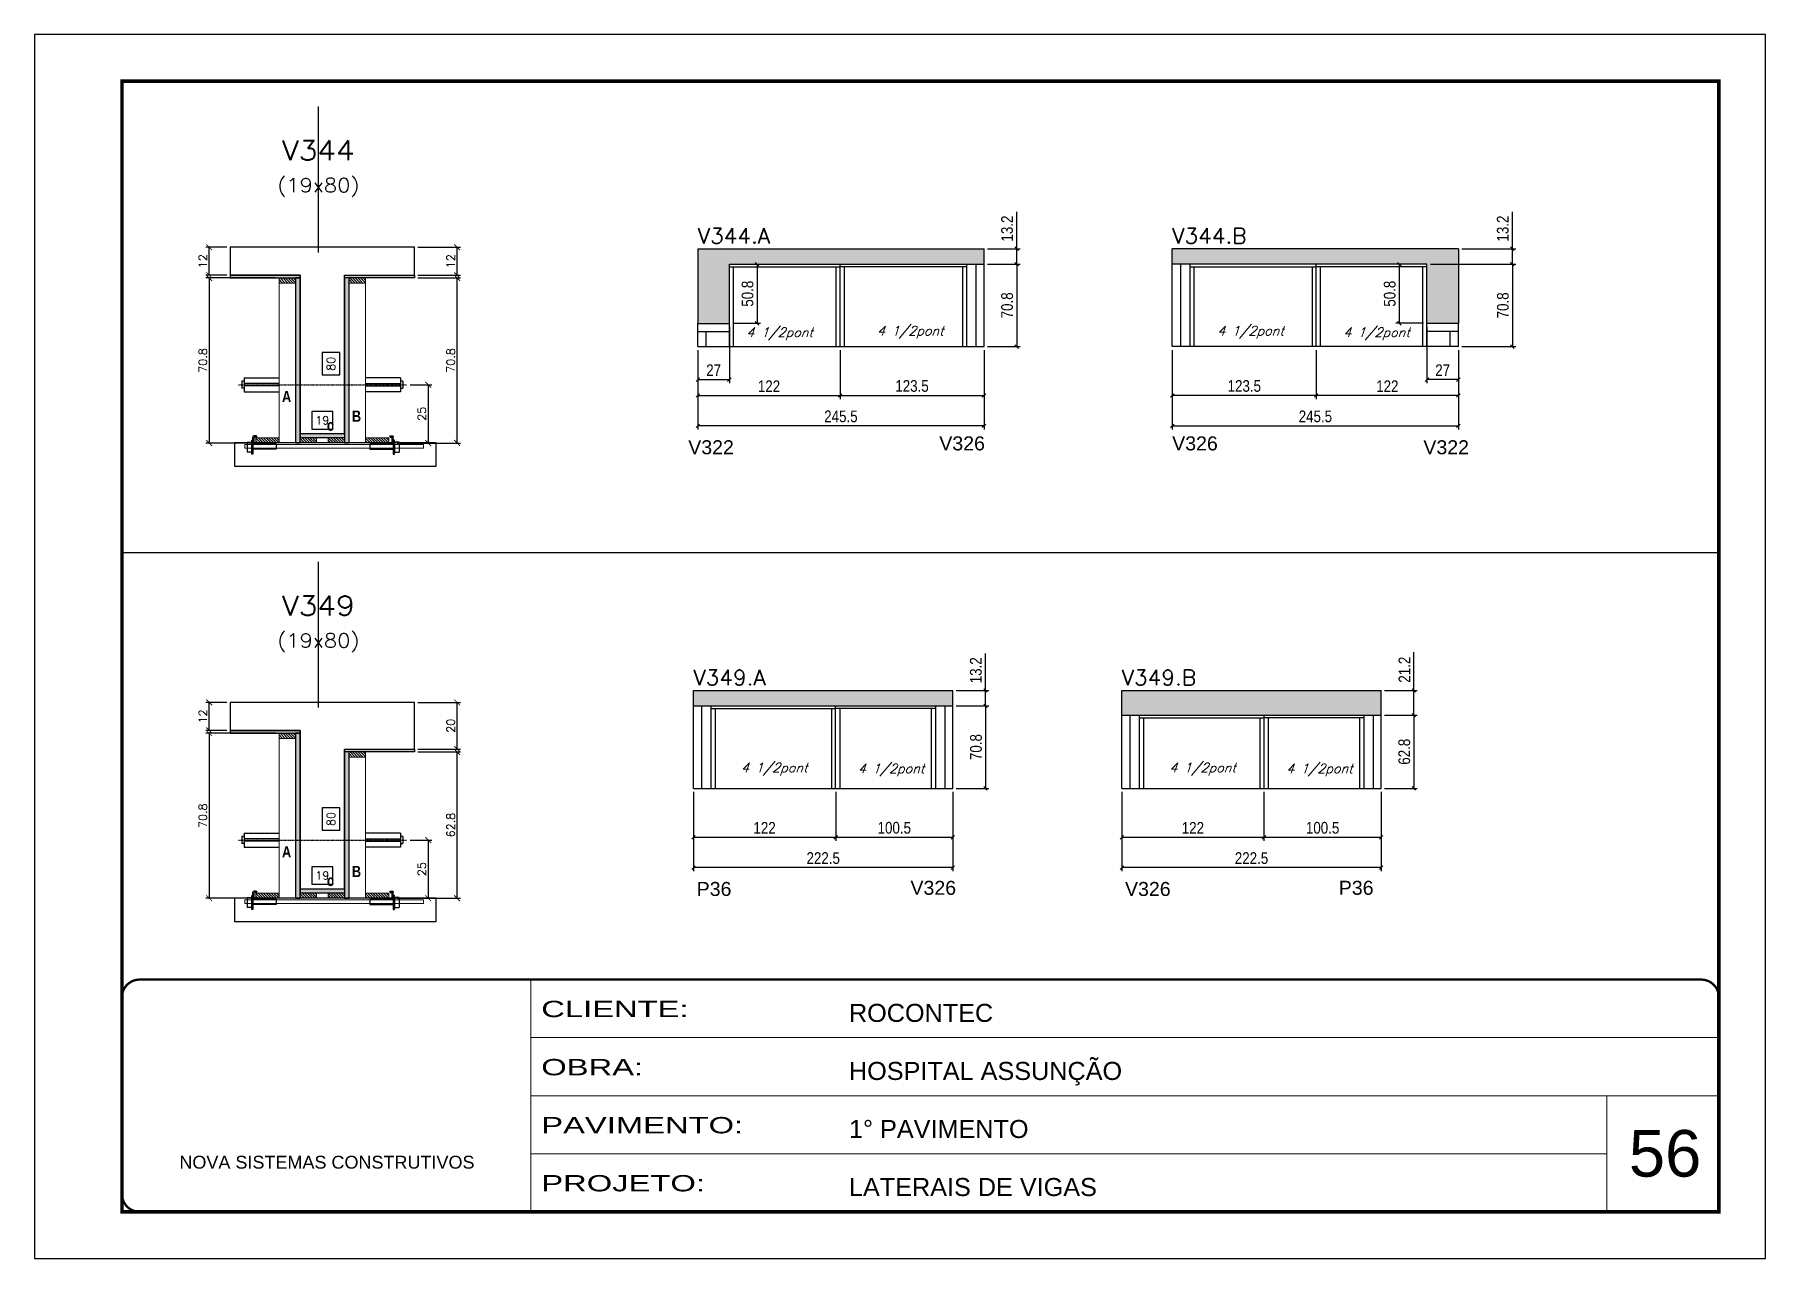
# Model space of a CAD drawing. Extents: x 137137 to 143418, y 10464 to 34486.
# Drawn here: x 141892 to 143377, y 18504 to 19554 of the extents above; entities that cross this region are included whole.
import ezdxf
from ezdxf.enums import TextEntityAlignment as Align

# ---------------------------------------------------------------- set-up
doc = ezdxf.new("R2010")
doc.units = 0
for name, pattern in [('CONTINUO', [0]), ('DASHED', [0.75, 0.5, -0.25]), ('HIDDEN', [0.375, 0.25, -0.125])]:
    doc.linetypes.add(name, pattern=pattern)
for name, color, linetype in [('5', 5, 'Continuous'), ('barrote', 251, 'Continuous'), ('COTA', 241, 'Continuous'), ('Cota Seção (2x)', 4, 'Continuous'), ('detalhes', 4, 'Continuous'), ('Painéis', 200, 'Continuous'), ('presilha', 1, 'Continuous'), ('SARR_2.2x7', 40, 'Continuous'), ('SARR_3.5x7', 81, 'Continuous'), ('TENSOR', 3, 'Continuous'), ('texto', 7, 'Continuous'), ('Texto de Titulo', 7, 'Continuous'), ('Texto Qtd Sarr', 242, 'Continuous')]:
    doc.layers.add(name, color=color, linetype=linetype)
for name, color, linetype, lineweight in [('CARIMBO', 255, 'Continuous', 9), ('CONCRETO', 251, 'Continuous', 25), ('Folhas', 255, 'Continuous', 9), ('Hachura', 251, 'Continuous', 9), ('Madeira', 126, 'Continuous', 18), ('SARRAFO DE PRESSAO', 251, 'DASHED', 9), ('SCO-___-LAJ', 2, 'Continuous', 0), ('Texto Seção', 7, 'Continuous', 15)]:
    doc.layers.add(name, color=color, linetype=linetype, lineweight=lineweight)
doc.layers.add('Laje_Perimetro', color=7, linetype='Continuous', plot=False)
doc.styles.add('ARIAL', font='arial.ttf')
doc.styles.add('COTA TECNICA', font='techl___.ttf', dxfattribs={"height": 10})
doc.styles.add('REGUA-120', font='ROMANS.shx', dxfattribs={"height": 15})
doc.styles.add('Romans', font='romans.shx')
doc.styles.get("Standard").update_dxf_attribs({"font": 'arial.ttf'})
doc.styles.add('TECNICA', font='techb___.ttf', dxfattribs={"height": 10})
doc.styles.add('Tecnologia', font='')
doc.styles.get('Tecnologia').set_extended_font_data('Forgotten Futurist')
doc.dimstyles.new('Cota Seção (2x)', dxfattribs={"dimtxt": 7, "dimasz": 5, "dimexe": 3, "dimexo": 3, "dimgap": 2, "dimtad": 3, "dimdec": 1, "dimlfac": 0.5, "dimzin": 12, "dimdsep": 46, "dimtxsty": 'Romans', "dimblk": 'ARCHTICK', "dimcen": 0, "dimclrd": 4, "dimclre": 4, "dimclrt": 1, "dimadec": 1, "dimazin": 3, "dimtfac": 1, "dimtdec": 1, "dimtmove": 0, "dimatfit": 3, "dimldrblk": 'OBLIQUE', "dimfxl": 1, "dimtolj": 1, "dimtzin": 12, "dimarcsym": 0})
doc.dimstyles.new('Cota Seção interna', dxfattribs={"dimtxt": 7, "dimasz": 6, "dimexe": 0.18, "dimexo": 2, "dimgap": -4, "dimtad": 3, "dimdec": 1, "dimlfac": 0.5, "dimzin": 12, "dimdsep": 46, "dimtxsty": 'Romans', "dimblk": 'ARCHTICK', "dimcen": 0.09, "dimse1": 1, "dimse2": 1, "dimsd1": 1, "dimsd2": 1, "dimclrd": 180, "dimclre": 5, "dimclrt": 1, "dimadec": 0, "dimazin": 3, "dimtfac": 1, "dimtdec": 1, "dimtofl": 0, "dimtmove": 0, "dimatfit": 3, "dimldrblk": 'ARCHTICK', "dimfxl": 1, "dimtolj": 1, "dimtzin": 0, "dimarcsym": 0})
doc.dimstyles.new('PAINEL', dxfattribs={"dimtxt": 10, "dimasz": 3, "dimexe": 3, "dimexo": 3, "dimgap": 3, "dimtad": 1, "dimdec": 1, "dimzin": 12, "dimdsep": 46, "dimtxsty": 'COTA TECNICA', "dimblk1": 'OBLIQUE', "dimblk2": 'OBLIQUE', "dimsah": 1, "dimcen": 0.9, "dimclrd": 4, "dimclre": 4, "dimclrt": 240, "dimadec": 1, "dimazin": 3, "dimtfac": 1, "dimtdec": 1, "dimtmove": 0, "dimatfit": 3, "dimfxl": 1, "dimtolj": 1, "dimtzin": 12, "dimarcsym": 0})

msp = doc.modelspace()

# ---------------------------------------------------------------- texts
at = {"layer": '5', "linetype": 'Continuous'}
for s, rotation, p in [('V322', 359.99996, (142453.1, 19194.27)), ('V326', 359.99996, (142668.52, 19197.57)), ('V326', 0.00004, (142868.31, 19197.57)), ('V322', 0.00004, (143083.84, 19194.27)), ('P36', 359.99996, (142460.33, 18815.28)), ('V326', 359.99996, (142643.76, 18816.25)), ('V326', 359.99996, (142827.85, 18815.28)), ('P36', 359.99996, (143011.29, 18816.25))]:
    msp.add_text(s, height=12, rotation=rotation, dxfattribs=at).set_placement(p)
at = {"layer": 'CARIMBO', "style": 'ARIAL'}
msp.add_text('56', height=40, dxfattribs=at).set_placement((143260.15, 18574.44))
at = {"layer": 'detalhes', "style": 'TECNICA'}
for s, p in [('A', (142104.52, 19238.96)), ('B', (142164.48, 19222.11)), ('c', (142143.1, 19214.42)), ('A', (142104.52, 18848.3)), ('c', (142143.1, 18823.76)), ('B', (142164.48, 18831.46))]:
    msp.add_text(s, height=9.6, dxfattribs=at).set_placement(p)
at = {"layer": 'texto', "color": 2, "char_height": 8, "attachment_point": 5, "style": 'Romans'}
for insert in [(142643.68, 19298.92), (142935.61, 19298.92), (142531.59, 19297.6), (143043.7, 19297.6), (142526.94, 18924.02), (142627.17, 18923.32), (142894.47, 18924.02), (142994.69, 18923.32)]:
    msp.add_mtext('{\\Q19;\\C256;4 1/2pont}', dxfattribs=dict(at, insert=insert))
at = {"layer": 'Texto Seção', "style": 'REGUA-120', "width": 1.05}
for s, p in [('V344.A', (142461.34, 19375.17)), ('V344.B', (142868.39, 19375.17)), ('V349.A', (142457.57, 18996.17)), ('V349.B', (142825.09, 18996.17))]:
    msp.add_text(s, height=13, dxfattribs=at).set_placement(p)

# ---------------------------------------------------------------- blocks, each defined once
blk = doc.blocks.new('9999999999')
at = {"color": 30, "linetype": 'CONTINUO'}
for p, q in [((98564.6, 34230.2), (98564.6, 34429.4)), ((98564.6, 34379.6), (99584, 34379.6)), ((98564.6, 34329.8), (99488, 34329.8)), ((99584, 34329.8), (99488, 34329.8)), ((99488, 34329.8), (99488, 34230.2)), ((98564.6, 34280), (99488, 34280))]:
    blk.add_line(p, q, dxfattribs=at)
at = {"color": 30, "linetype": 'CONTINUO', "const_width": 2}
blk.add_lwpolyline([(99584, 34230.2), (99584, 34414.4, 0.414214), (99569, 34429.4), (98229, 34429.4, 0.414214), (98214, 34414.4), (98214, 34245.2, 0.414214), (98229, 34230.2), (99584, 34230.2)], format="xyb", dxfattribs=at)
at = {"layer": 'Folhas'}
blk.add_lwpolyline([(98139, 34190.2), (99624, 34190.2), (99624, 35240.2), (98139, 35240.2)], close=True, dxfattribs=at)
at = {"layer": 'Folhas', "color": 30, "const_width": 3}
blk.add_lwpolyline([(98214, 34230.2), (99584, 34230.2), (99584, 35200.2), (98214, 35200.2)], close=True, dxfattribs=at)
at = {"color": 7, "linetype": 'Continuous', "ltscale": 5, "style": 'ARIAL'}
for s, height, p in [('ROCONTEC', 15.48, (98837.7, 34393.1)), ('HOSPITAL ASSUNÇÃO', 15.483, (98837.7, 34343.3)), ('1° PAVIMENTO', 15.483, (98837.7, 34293.5)), ('NOVA SISTEMAS CONSTRUTIVOS', 11.059, (98263.2, 34267.2)), ('LATERAIS DE VIGAS', 15.483, (98837.7, 34243.7))]:
    blk.add_text(s, height=height, dxfattribs=at).set_placement(p)
at = {"layer": 'Folhas', "color": 7, "style": 'Tecnologia', "width": 1.5}
for s, p in [('CLIENTE:', (98573.7, 34397.2)), ('OBRA:', (98573.7, 34347.3)), ('PAVIMENTO:', (98573.7, 34297.5)), ('PROJETO:', (98573.7, 34247.7))]:
    blk.add_text(s, height=14, dxfattribs=at).set_placement(p)
blk = doc.blocks.new('_Oblique')
at = {"color": 0, "linetype": 'ByBlock', "lineweight": -2}
blk.add_line((-0.5, -0.5), (0.5, 0.5), dxfattribs=at)
blk = doc.blocks.new('*D2137')
at = {"layer": 'COTA', "color": 4, "lineweight": -2, "ltscale": 25, "transparency": 16777216}
for p, q in [((142461.4, 19283.6), (142461.4, 19215.6)), ((142706.9, 19283.6), (142706.9, 19215.6)), ((142706.9, 19218.6), (142461.4, 19218.6))]:
    blk.add_line(p, q, dxfattribs=at)
at = {"layer": 'Defpoints', "color": 0, "ltscale": 25, "transparency": 16777216}
for p in [(142461.4, 19286.6), (142706.9, 19286.6), (142461.4, 19218.6)]:
    blk.add_point(p, dxfattribs=at)
at = {"layer": 'COTA', "color": 4, "lineweight": -2, "ltscale": 25, "transparency": 16777216, "xscale": 3, "yscale": 3, "zscale": 3, "rotation": 180}
blk.add_blockref('_Oblique', (142461.4, 19218.6), dxfattribs=at)
at = {"layer": 'COTA', "color": 4, "lineweight": -2, "ltscale": 25, "transparency": 16777216, "xscale": 3, "yscale": 3, "zscale": 3}
blk.add_blockref('_Oblique', (142706.9, 19218.6), dxfattribs=at)
at = {"layer": 'COTA', "color": 240, "ltscale": 25, "transparency": 16777216, "insert": (142584.1, 19226.7), "char_height": 10, "attachment_point": 5, "style": 'COTA TECNICA'}
blk.add_mtext('\\A1;245.5', dxfattribs=at)
blk = doc.blocks.new('*D2138')
at = {"layer": 'COTA', "color": 4, "lineweight": -2, "ltscale": 25, "transparency": 16777216}
for p, q in [((142461.4, 19283.6), (142461.4, 19241.6)), ((142583.4, 19283.6), (142583.4, 19241.6)), ((142461.4, 19244.6), (142583.4, 19244.6))]:
    blk.add_line(p, q, dxfattribs=at)
at = {"layer": 'Defpoints', "color": 0, "ltscale": 25, "transparency": 16777216}
for p in [(142461.4, 19286.6), (142583.4, 19286.6), (142583.4, 19244.6)]:
    blk.add_point(p, dxfattribs=at)
at = {"layer": 'COTA', "color": 4, "lineweight": -2, "ltscale": 25, "transparency": 16777216, "xscale": 3, "yscale": 3, "zscale": 3, "rotation": 180}
blk.add_blockref('_Oblique', (142461.4, 19244.6), dxfattribs=at)
at = {"layer": 'COTA', "color": 4, "lineweight": -2, "ltscale": 25, "transparency": 16777216, "xscale": 3, "yscale": 3, "zscale": 3}
blk.add_blockref('_Oblique', (142583.4, 19244.6), dxfattribs=at)
at = {"layer": 'COTA', "color": 240, "ltscale": 25, "transparency": 16777216, "insert": (142522.4, 19252.6), "char_height": 10, "attachment_point": 5, "style": 'COTA TECNICA'}
blk.add_mtext('\\A1;122', dxfattribs=at)
blk = doc.blocks.new('*D2102')
at = {"layer": 'COTA', "color": 4, "lineweight": -2, "ltscale": 25, "transparency": 16777216}
for p, q in [((142583.4, 19283.6), (142583.4, 19241.6)), ((142706.9, 19283.6), (142706.9, 19241.6)), ((142583.4, 19244.6), (142706.9, 19244.6))]:
    blk.add_line(p, q, dxfattribs=at)
at = {"layer": 'Defpoints', "color": 0, "ltscale": 25, "transparency": 16777216}
for p in [(142583.4, 19286.6), (142706.9, 19286.6), (142706.9, 19244.6)]:
    blk.add_point(p, dxfattribs=at)
at = {"layer": 'COTA', "color": 4, "lineweight": -2, "ltscale": 25, "transparency": 16777216, "xscale": 3, "yscale": 3, "zscale": 3, "rotation": 180}
blk.add_blockref('_Oblique', (142583.4, 19244.6), dxfattribs=at)
at = {"layer": 'COTA', "color": 4, "lineweight": -2, "ltscale": 25, "transparency": 16777216, "xscale": 3, "yscale": 3, "zscale": 3}
blk.add_blockref('_Oblique', (142706.9, 19244.6), dxfattribs=at)
at = {"layer": 'COTA', "color": 240, "ltscale": 25, "transparency": 16777216, "insert": (142645.1, 19252.8), "char_height": 10, "attachment_point": 5, "style": 'COTA TECNICA'}
blk.add_mtext('\\A1;123.5', dxfattribs=at)
blk = doc.blocks.new('*D2139')
at = {"layer": 'COTA', "color": 4, "lineweight": -2, "ltscale": 25, "transparency": 16777216}
for p, q in [((142709.9, 19357.4), (142737.9, 19357.4)), ((142734.9, 19357.4), (142734.9, 19286.6)), ((142709.9, 19286.6), (142737.9, 19286.6))]:
    blk.add_line(p, q, dxfattribs=at)
at = {"layer": 'Defpoints', "color": 0, "ltscale": 25, "transparency": 16777216}
for p in [(142706.9, 19357.4), (142706.9, 19286.6), (142734.9, 19286.6)]:
    blk.add_point(p, dxfattribs=at)
at = {"layer": 'COTA', "color": 4, "lineweight": -2, "ltscale": 25, "transparency": 16777216, "xscale": 3, "yscale": 3, "zscale": 3}
for p, rotation in [((142734.9, 19357.4), 90), ((142734.9, 19286.6), 270)]:
    blk.add_blockref('_Oblique', p, dxfattribs=dict(at, rotation=rotation))
at = {"layer": 'COTA', "color": 240, "ltscale": 25, "transparency": 16777216, "insert": (142726.7, 19322), "char_height": 10, "attachment_point": 5, "rotation": 90, "style": 'COTA TECNICA'}
blk.add_mtext('\\A1;70.8', dxfattribs=at)
blk = doc.blocks.new('*D2140')
at = {"layer": 'COTA', "color": 4, "lineweight": -2, "ltscale": 25, "transparency": 16777216}
for p, q in [((142734.9, 19370.6), (142734.9, 19402.3)), ((142709.9, 19370.6), (142737.9, 19370.6)), ((142734.9, 19357.4), (142734.9, 19370.6)), ((142709.9, 19357.4), (142737.9, 19357.4))]:
    blk.add_line(p, q, dxfattribs=at)
at = {"layer": 'Defpoints', "color": 0, "ltscale": 25, "transparency": 16777216}
for p in [(142706.9, 19370.6), (142734.9, 19370.6), (142706.9, 19357.4)]:
    blk.add_point(p, dxfattribs=at)
at = {"layer": 'COTA', "color": 4, "lineweight": -2, "ltscale": 25, "transparency": 16777216, "xscale": 3, "yscale": 3, "zscale": 3}
for p, rotation in [((142734.9, 19370.6), 90), ((142734.9, 19357.4), 270)]:
    blk.add_blockref('_Oblique', p, dxfattribs=dict(at, rotation=rotation))
at = {"layer": 'COTA', "color": 240, "ltscale": 25, "transparency": 16777216, "insert": (142726.7, 19387.9), "char_height": 10, "attachment_point": 5, "rotation": 90, "style": 'COTA TECNICA'}
blk.add_mtext('\\A1;13.2', dxfattribs=at)
blk = doc.blocks.new('*D2141')
at = {"layer": 'COTA', "color": 4, "lineweight": -2, "ltscale": 25, "transparency": 16777216}
for p, q in [((142491.4, 19357.4), (142515.1, 19357.4)), ((142512.1, 19357.4), (142512.1, 19306.6)), ((142491.4, 19306.6), (142515.1, 19306.6))]:
    blk.add_line(p, q, dxfattribs=at)
at = {"layer": 'Defpoints', "color": 0, "ltscale": 25, "transparency": 16777216}
for p in [(142488.4, 19357.4), (142488.4, 19306.6), (142512.1, 19306.6)]:
    blk.add_point(p, dxfattribs=at)
at = {"layer": 'COTA', "color": 4, "lineweight": -2, "ltscale": 25, "transparency": 16777216, "xscale": 3, "yscale": 3, "zscale": 3}
for p, rotation in [((142512.1, 19357.4), 90), ((142512.1, 19306.6), 270)]:
    blk.add_blockref('_Oblique', p, dxfattribs=dict(at, rotation=rotation))
at = {"layer": 'COTA', "color": 240, "ltscale": 25, "transparency": 16777216, "insert": (142504, 19332), "char_height": 10, "attachment_point": 5, "rotation": 90, "style": 'COTA TECNICA'}
blk.add_mtext('\\A1;50.8', dxfattribs=at)
blk = doc.blocks.new('*D2142')
at = {"layer": 'COTA', "color": 4, "lineweight": -2, "ltscale": 25, "transparency": 16777216}
for p, q in [((142488.4, 19303.6), (142488.4, 19255.3)), ((142461.4, 19283.6), (142461.4, 19255.3)), ((142461.4, 19258.3), (142488.4, 19258.3))]:
    blk.add_line(p, q, dxfattribs=at)
at = {"layer": 'Defpoints', "color": 0, "ltscale": 25, "transparency": 16777216}
for p in [(142488.4, 19306.6), (142461.4, 19286.6), (142488.4, 19258.3)]:
    blk.add_point(p, dxfattribs=at)
at = {"layer": 'COTA', "color": 4, "lineweight": -2, "ltscale": 25, "transparency": 16777216, "xscale": 3, "yscale": 3, "zscale": 3, "rotation": 180}
blk.add_blockref('_Oblique', (142461.4, 19258.3), dxfattribs=at)
at = {"layer": 'COTA', "color": 4, "lineweight": -2, "ltscale": 25, "transparency": 16777216, "xscale": 3, "yscale": 3, "zscale": 3}
blk.add_blockref('_Oblique', (142488.4, 19258.3), dxfattribs=at)
at = {"layer": 'COTA', "color": 240, "ltscale": 25, "transparency": 16777216, "insert": (142474.9, 19266.4), "char_height": 10, "attachment_point": 5, "style": 'COTA TECNICA'}
blk.add_mtext('\\A1;27', dxfattribs=at)
blk = doc.blocks.new('_ArchTick')
at = {"color": 0, "linetype": 'ByBlock', "const_width": 0.15}
blk.add_lwpolyline([(-0.5, -0.5), (0.5, 0.5)], dxfattribs=at)
blk = doc.blocks.new('*D2103')
at = {"layer": 'COTA', "color": 4, "lineweight": -2, "transparency": 16777216}
for p, q in [((142221.1, 19345.5), (142257.8, 19345.5)), ((142254.8, 19203.9), (142254.8, 19345.5)), ((142203.5, 19203.9), (142257.8, 19203.9))]:
    blk.add_line(p, q, dxfattribs=at)
at = {"layer": 'Defpoints', "color": 0, "transparency": 16777216}
for p in [(142218.1, 19345.5), (142254.8, 19345.5), (142200.5, 19203.9)]:
    blk.add_point(p, dxfattribs=at)
at = {"layer": 'COTA', "color": 4, "lineweight": -2, "transparency": 16777216, "xscale": 5, "yscale": 5, "zscale": 5}
for p, rotation in [((142254.8, 19345.5), 90), ((142254.8, 19203.9), 270)]:
    blk.add_blockref('_ArchTick', p, dxfattribs=dict(at, rotation=rotation))
at = {"layer": 'COTA', "color": 1, "transparency": 16777216, "insert": (142249.3, 19274.7), "char_height": 7, "attachment_point": 5, "rotation": 90, "style": 'Romans'}
blk.add_mtext('\\A1;70.8', dxfattribs=at)
blk = doc.blocks.new('*D2104')
at = {"layer": 'COTA', "color": 4, "lineweight": -2, "transparency": 16777216}
for p, q in [((142221.1, 19371.9), (142257.8, 19371.9)), ((142254.8, 19347.9), (142254.8, 19371.9)), ((142221.1, 19347.9), (142257.8, 19347.9))]:
    blk.add_line(p, q, dxfattribs=at)
at = {"layer": 'Defpoints', "color": 0, "transparency": 16777216}
for p in [(142218.1, 19371.9), (142254.8, 19371.9), (142218.1, 19347.9)]:
    blk.add_point(p, dxfattribs=at)
at = {"layer": 'COTA', "color": 4, "lineweight": -2, "transparency": 16777216, "xscale": 5, "yscale": 5, "zscale": 5}
for p, rotation in [((142254.8, 19371.9), 90), ((142254.8, 19347.9), 270)]:
    blk.add_blockref('_ArchTick', p, dxfattribs=dict(at, rotation=rotation))
at = {"layer": 'COTA', "color": 1, "transparency": 16777216, "insert": (142249.3, 19359.9), "char_height": 7, "attachment_point": 5, "rotation": 90, "style": 'Romans'}
blk.add_mtext('\\A1;12', dxfattribs=at)
blk = doc.blocks.new('*D2105')
at = {"layer": 'Cota Seção (2x)', "color": 180, "lineweight": -2, "transparency": 16777216}
for p, q in [((142154.1, 19281.6), (142139.1, 19281.6)), ((142139.1, 19281.6), (142139.1, 19262.3)), ((142154.1, 19262.3), (142154.1, 19281.6)), ((142139.1, 19262.3), (142154.1, 19262.3))]:
    blk.add_line(p, q, dxfattribs=at)
at = {"layer": 'Defpoints', "color": 0, "transparency": 16777216}
for p in [(142158.1, 19371.9), (142158.1, 19371.9), (142158.1, 19211.9)]:
    blk.add_point(p, dxfattribs=at)
at = {"layer": 'Cota Seção (2x)', "color": 1, "transparency": 16777216, "insert": (142146.6, 19271.9), "char_height": 7, "attachment_point": 5, "rotation": 90, "style": 'Romans'}
blk.add_mtext('\\A1;80', dxfattribs=at)
blk = doc.blocks.new('PRESILHA METÁLICA 1')
at = {"layer": 'presilha'}
for p, q in [((0, 13), (6, 13)), ((0, 13), (0, 0)), ((6, 0), (0, 0)), ((6, 15.5), (7.5, 15.5)), ((6, -2.5), (6, 15.5)), ((6, 13), (6, 0)), ((7.5, 10.6), (7.5, 19.9)), ((7.5, 15.5), (7.5, -2.5)), ((37.5, 4.1), (7.5, 4.1)), ((12, 21), (8.6, 21)), ((9, 11.6), (9, 18.9)), ((12, 19.5), (9.6, 19.5)), ((37.5, 11), (9.6, 11)), ((12, 21), (12, 19.5)), ((37.5, 11), (37.5, 4.1)), ((7.5, -2.5), (6, -2.5))]:
    blk.add_line(p, q, dxfattribs=at)
for centre, radius, start, end in [((8.6, 19.9), 1.14, 90, 180), ((9.6, 18.9), 0.57, 90, 180), ((9.6, 11.6), 0.57, 180, 270)]:
    blk.add_arc(centre, radius, start, end, dxfattribs=at)
blk = doc.blocks.new('*D2106')
at = {"layer": 'Cota Seção (2x)', "color": 180, "lineweight": -2, "transparency": 16777216}
for p, q in [((142148.1, 19230.9), (142130.1, 19230.9)), ((142130.1, 19230.9), (142130.1, 19215.9)), ((142148.1, 19215.9), (142148.1, 19230.9)), ((142130.1, 19215.9), (142148.1, 19215.9))]:
    blk.add_line(p, q, dxfattribs=at)
at = {"layer": 'Defpoints', "color": 0, "transparency": 16777216}
for p in [(142120.1, 19203.9), (142158.1, 19211.9), (142158.1, 19203.9)]:
    blk.add_point(p, dxfattribs=at)
at = {"layer": 'Cota Seção (2x)', "color": 1, "transparency": 16777216, "insert": (142139.1, 19223.4), "char_height": 7, "attachment_point": 5, "style": 'Romans'}
blk.add_mtext('\\A1;19', dxfattribs=at)
blk = doc.blocks.new('*D2107')
at = {"layer": 'COTA', "color": 4, "lineweight": -2, "transparency": 16777216}
for p, q in [((142099.1, 19345.5), (142039.1, 19345.5)), ((142042.1, 19345.5), (142042.1, 19203.9)), ((142099.1, 19203.9), (142039.1, 19203.9))]:
    blk.add_line(p, q, dxfattribs=at)
at = {"layer": 'Defpoints', "color": 0, "transparency": 16777216}
for p in [(142102.1, 19345.5), (142042.1, 19203.9), (142102.1, 19203.9)]:
    blk.add_point(p, dxfattribs=at)
at = {"layer": 'COTA', "color": 4, "lineweight": -2, "transparency": 16777216, "xscale": 5, "yscale": 5, "zscale": 5}
for p, rotation in [((142042.1, 19345.5), 90), ((142042.1, 19203.9), 270)]:
    blk.add_blockref('_ArchTick', p, dxfattribs=dict(at, rotation=rotation))
at = {"layer": 'COTA', "color": 1, "transparency": 16777216, "insert": (142036.6, 19274.7), "char_height": 7, "attachment_point": 5, "rotation": 90, "style": 'Romans'}
blk.add_mtext('\\A1;70.8', dxfattribs=at)
blk = doc.blocks.new('*D2108')
at = {"layer": 'COTA', "color": 4, "lineweight": -2, "transparency": 16777216}
for p, q in [((142214.4, 19253.9), (142233, 19253.9)), ((142230, 19253.9), (142230, 19203.9)), ((142214.4, 19203.9), (142233, 19203.9))]:
    blk.add_line(p, q, dxfattribs=at)
at = {"layer": 'Defpoints', "color": 0, "transparency": 16777216}
for p in [(142211.4, 19253.9), (142211.4, 19203.9), (142230, 19203.9)]:
    blk.add_point(p, dxfattribs=at)
at = {"layer": 'COTA', "color": 4, "lineweight": -2, "transparency": 16777216, "xscale": 5, "yscale": 5, "zscale": 5}
for p, rotation in [((142230, 19253.9), 90), ((142230, 19203.9), 270)]:
    blk.add_blockref('_ArchTick', p, dxfattribs=dict(at, rotation=rotation))
at = {"layer": 'COTA', "color": 1, "transparency": 16777216, "insert": (142224.5, 19228.9), "char_height": 7, "attachment_point": 5, "rotation": 90, "style": 'Romans'}
blk.add_mtext('\\A1;25', dxfattribs=at)
blk = doc.blocks.new('titulo1')
at = {"layer": 'Defpoints', "color": 252, "linetype": 'HIDDEN', "ltscale": 2}
blk.add_line((0, 0), (0, 125), dxfattribs=at)
at = {"layer": 'Defpoints', "style": 'Romans', "oblique": 15}
blk.add_attdef('FOLHA', text='', height=10, dxfattribs=at).set_placement((0, 15.6), align=Align.MIDDLE_CENTER)
at = {"layer": 'Texto Qtd Sarr', "color": 3, "style": 'Romans', "oblique": 15}
for tag, height, p in [('TITULO', 17, (0, 71.4)), ('SEÇÃO', 12, (0, 41.5))]:
    blk.add_attdef(tag, text='', height=height, dxfattribs=at).set_placement(p, align=Align.MIDDLE_CENTER)
blk = doc.blocks.new('*D2143')
at = {"layer": 'COTA', "color": 4, "lineweight": -2, "transparency": 16777216}
for p, q in [((142057.1, 19371.9), (142039.1, 19371.9)), ((142042.1, 19347.9), (142042.1, 19371.9)), ((142057.1, 19347.9), (142039.1, 19347.9))]:
    blk.add_line(p, q, dxfattribs=at)
at = {"layer": 'Defpoints', "color": 0, "transparency": 16777216}
for p in [(142042.1, 19371.9), (142060.1, 19371.9), (142060.1, 19347.9)]:
    blk.add_point(p, dxfattribs=at)
at = {"layer": 'COTA', "color": 4, "lineweight": -2, "transparency": 16777216, "xscale": 5, "yscale": 5, "zscale": 5}
for p, rotation in [((142042.1, 19371.9), 90), ((142042.1, 19347.9), 270)]:
    blk.add_blockref('_ArchTick', p, dxfattribs=dict(at, rotation=rotation))
at = {"layer": 'COTA', "color": 1, "transparency": 16777216, "insert": (142036.6, 19359.9), "char_height": 7, "attachment_point": 5, "rotation": 90, "style": 'Romans'}
blk.add_mtext('\\A1;12', dxfattribs=at)
blk = doc.blocks.new('*D2144')
at = {"layer": 'COTA', "color": 4, "lineweight": -2, "ltscale": 25, "transparency": 16777216}
for p, q in [((142868.4, 19283.6), (142868.4, 19215.6)), ((143113.9, 19283.6), (143113.9, 19215.6)), ((142868.4, 19218.6), (143113.9, 19218.6))]:
    blk.add_line(p, q, dxfattribs=at)
at = {"layer": 'Defpoints', "color": 0, "ltscale": 25, "transparency": 16777216}
for p in [(142868.4, 19286.6), (143113.9, 19286.6), (143113.9, 19218.6)]:
    blk.add_point(p, dxfattribs=at)
at = {"layer": 'COTA', "color": 4, "lineweight": -2, "ltscale": 25, "transparency": 16777216, "xscale": 3, "yscale": 3, "zscale": 3, "rotation": 180}
blk.add_blockref('_Oblique', (142868.4, 19218.6), dxfattribs=at)
at = {"layer": 'COTA', "color": 4, "lineweight": -2, "ltscale": 25, "transparency": 16777216, "xscale": 3, "yscale": 3, "zscale": 3}
blk.add_blockref('_Oblique', (143113.9, 19218.6), dxfattribs=at)
at = {"layer": 'COTA', "color": 240, "ltscale": 25, "transparency": 16777216, "insert": (142991.2, 19226.7), "char_height": 10, "attachment_point": 5, "style": 'COTA TECNICA'}
blk.add_mtext('\\A1;245.5', dxfattribs=at)
blk = doc.blocks.new('*D2145')
at = {"layer": 'COTA', "color": 4, "lineweight": -2, "ltscale": 25, "transparency": 16777216}
for p, q in [((142991.9, 19283.6), (142991.9, 19241.6)), ((143113.9, 19283.6), (143113.9, 19241.6)), ((143113.9, 19244.6), (142991.9, 19244.6))]:
    blk.add_line(p, q, dxfattribs=at)
at = {"layer": 'Defpoints', "color": 0, "ltscale": 25, "transparency": 16777216}
for p in [(142991.9, 19286.6), (143113.9, 19286.6), (142991.9, 19244.6)]:
    blk.add_point(p, dxfattribs=at)
at = {"layer": 'COTA', "color": 4, "lineweight": -2, "ltscale": 25, "transparency": 16777216, "xscale": 3, "yscale": 3, "zscale": 3, "rotation": 180}
blk.add_blockref('_Oblique', (142991.9, 19244.6), dxfattribs=at)
at = {"layer": 'COTA', "color": 4, "lineweight": -2, "ltscale": 25, "transparency": 16777216, "xscale": 3, "yscale": 3, "zscale": 3}
blk.add_blockref('_Oblique', (143113.9, 19244.6), dxfattribs=at)
at = {"layer": 'COTA', "color": 240, "ltscale": 25, "transparency": 16777216, "insert": (143052.9, 19252.6), "char_height": 10, "attachment_point": 5, "style": 'COTA TECNICA'}
blk.add_mtext('\\A1;122', dxfattribs=at)
blk = doc.blocks.new('*D2109')
at = {"layer": 'COTA', "color": 4, "lineweight": -2, "ltscale": 25, "transparency": 16777216}
for p, q in [((142868.4, 19283.6), (142868.4, 19241.6)), ((142991.9, 19283.6), (142991.9, 19241.6)), ((142991.9, 19244.6), (142868.4, 19244.6))]:
    blk.add_line(p, q, dxfattribs=at)
at = {"layer": 'Defpoints', "color": 0, "ltscale": 25, "transparency": 16777216}
for p in [(142868.4, 19286.6), (142991.9, 19286.6), (142868.4, 19244.6)]:
    blk.add_point(p, dxfattribs=at)
at = {"layer": 'COTA', "color": 4, "lineweight": -2, "ltscale": 25, "transparency": 16777216, "xscale": 3, "yscale": 3, "zscale": 3, "rotation": 180}
blk.add_blockref('_Oblique', (142868.4, 19244.6), dxfattribs=at)
at = {"layer": 'COTA', "color": 4, "lineweight": -2, "ltscale": 25, "transparency": 16777216, "xscale": 3, "yscale": 3, "zscale": 3}
blk.add_blockref('_Oblique', (142991.9, 19244.6), dxfattribs=at)
at = {"layer": 'COTA', "color": 240, "ltscale": 25, "transparency": 16777216, "insert": (142930.2, 19252.8), "char_height": 10, "attachment_point": 5, "style": 'COTA TECNICA'}
blk.add_mtext('\\A1;123.5', dxfattribs=at)
blk = doc.blocks.new('*D2146')
at = {"layer": 'COTA', "color": 4, "lineweight": -2, "ltscale": 25, "transparency": 16777216}
for p, q in [((143083.9, 19357.4), (143060.2, 19357.4)), ((143063.2, 19357.4), (143063.2, 19306.6)), ((143083.9, 19306.6), (143060.2, 19306.6))]:
    blk.add_line(p, q, dxfattribs=at)
at = {"layer": 'Defpoints', "color": 0, "ltscale": 25, "transparency": 16777216}
for p in [(143086.9, 19357.4), (143063.2, 19306.6), (143086.9, 19306.6)]:
    blk.add_point(p, dxfattribs=at)
at = {"layer": 'COTA', "color": 4, "lineweight": -2, "ltscale": 25, "transparency": 16777216, "xscale": 3, "yscale": 3, "zscale": 3}
for p, rotation in [((143063.2, 19357.4), 90), ((143063.2, 19306.6), 270)]:
    blk.add_blockref('_Oblique', p, dxfattribs=dict(at, rotation=rotation))
at = {"layer": 'COTA', "color": 240, "ltscale": 25, "transparency": 16777216, "insert": (143055, 19332), "char_height": 10, "attachment_point": 5, "rotation": 90, "style": 'COTA TECNICA'}
blk.add_mtext('\\A1;50.8', dxfattribs=at)
blk = doc.blocks.new('*D2147')
at = {"layer": 'COTA', "color": 4, "lineweight": -2, "ltscale": 25, "transparency": 16777216}
for p, q in [((143086.9, 19303.6), (143086.9, 19255.3)), ((143113.9, 19283.6), (143113.9, 19255.3)), ((143113.9, 19258.3), (143086.9, 19258.3))]:
    blk.add_line(p, q, dxfattribs=at)
at = {"layer": 'Defpoints', "color": 0, "ltscale": 25, "transparency": 16777216}
for p in [(143086.9, 19306.6), (143113.9, 19286.6), (143086.9, 19258.3)]:
    blk.add_point(p, dxfattribs=at)
at = {"layer": 'COTA', "color": 4, "lineweight": -2, "ltscale": 25, "transparency": 16777216, "xscale": 3, "yscale": 3, "zscale": 3, "rotation": 180}
blk.add_blockref('_Oblique', (143086.9, 19258.3), dxfattribs=at)
at = {"layer": 'COTA', "color": 4, "lineweight": -2, "ltscale": 25, "transparency": 16777216, "xscale": 3, "yscale": 3, "zscale": 3}
blk.add_blockref('_Oblique', (143113.9, 19258.3), dxfattribs=at)
at = {"layer": 'COTA', "color": 240, "ltscale": 25, "transparency": 16777216, "insert": (143100.4, 19266.4), "char_height": 10, "attachment_point": 5, "style": 'COTA TECNICA'}
blk.add_mtext('\\A1;27', dxfattribs=at)
blk = doc.blocks.new('*D2110')
at = {"layer": 'COTA', "color": 4, "lineweight": -2, "ltscale": 25, "transparency": 16777216}
for p, q in [((143089.9, 19357.4), (143163.2, 19357.4)), ((143160.2, 19357.4), (143160.2, 19286.6)), ((143116.9, 19286.6), (143163.2, 19286.6))]:
    blk.add_line(p, q, dxfattribs=at)
at = {"layer": 'Defpoints', "color": 0, "ltscale": 25, "transparency": 16777216}
for p in [(143086.9, 19357.4), (143113.9, 19286.6), (143160.2, 19286.6)]:
    blk.add_point(p, dxfattribs=at)
at = {"layer": 'COTA', "color": 4, "lineweight": -2, "ltscale": 25, "transparency": 16777216, "xscale": 3, "yscale": 3, "zscale": 3}
for p, rotation in [((143160.2, 19357.4), 90), ((143160.2, 19286.6), 270)]:
    blk.add_blockref('_Oblique', p, dxfattribs=dict(at, rotation=rotation))
at = {"layer": 'COTA', "color": 240, "ltscale": 25, "transparency": 16777216, "insert": (143152.1, 19322), "char_height": 10, "attachment_point": 5, "rotation": 90, "style": 'COTA TECNICA'}
blk.add_mtext('\\A1;70.8', dxfattribs=at)
blk = doc.blocks.new('*D2148')
at = {"layer": 'COTA', "color": 4, "lineweight": -2, "ltscale": 25, "transparency": 16777216}
for p, q in [((143160.2, 19370.6), (143160.2, 19402.3)), ((143116.9, 19370.6), (143163.2, 19370.6)), ((143160.2, 19357.4), (143160.2, 19370.6)), ((143089.9, 19357.4), (143163.2, 19357.4))]:
    blk.add_line(p, q, dxfattribs=at)
at = {"layer": 'Defpoints', "color": 0, "ltscale": 25, "transparency": 16777216}
for p in [(143113.9, 19370.6), (143160.2, 19370.6), (143086.9, 19357.4)]:
    blk.add_point(p, dxfattribs=at)
at = {"layer": 'COTA', "color": 4, "lineweight": -2, "ltscale": 25, "transparency": 16777216, "xscale": 3, "yscale": 3, "zscale": 3}
for p, rotation in [((143160.2, 19370.6), 90), ((143160.2, 19357.4), 270)]:
    blk.add_blockref('_Oblique', p, dxfattribs=dict(at, rotation=rotation))
at = {"layer": 'COTA', "color": 240, "ltscale": 25, "transparency": 16777216, "insert": (143152, 19387.9), "char_height": 10, "attachment_point": 5, "rotation": 90, "style": 'COTA TECNICA'}
blk.add_mtext('\\A1;13.2', dxfattribs=at)
blk = doc.blocks.new('*D2149')
at = {"layer": 'COTA', "color": 4, "lineweight": -2, "ltscale": 25, "transparency": 16777216}
for p, q in [((142457.6, 18904.6), (142457.6, 18836.6)), ((142680.1, 18904.6), (142680.1, 18836.6)), ((142680.1, 18839.6), (142457.6, 18839.6))]:
    blk.add_line(p, q, dxfattribs=at)
at = {"layer": 'Defpoints', "color": 0, "ltscale": 25, "transparency": 16777216}
for p in [(142457.6, 18907.6), (142680.1, 18907.6), (142457.6, 18839.6)]:
    blk.add_point(p, dxfattribs=at)
at = {"layer": 'COTA', "color": 4, "lineweight": -2, "ltscale": 25, "transparency": 16777216, "xscale": 3, "yscale": 3, "zscale": 3, "rotation": 180}
blk.add_blockref('_Oblique', (142457.6, 18839.6), dxfattribs=at)
at = {"layer": 'COTA', "color": 4, "lineweight": -2, "ltscale": 25, "transparency": 16777216, "xscale": 3, "yscale": 3, "zscale": 3}
blk.add_blockref('_Oblique', (142680.1, 18839.6), dxfattribs=at)
at = {"layer": 'COTA', "color": 240, "ltscale": 25, "transparency": 16777216, "insert": (142568.9, 18847.7), "char_height": 10, "attachment_point": 5, "style": 'COTA TECNICA'}
blk.add_mtext('\\A1;222.5', dxfattribs=at)
blk = doc.blocks.new('*D2150')
at = {"layer": 'COTA', "color": 4, "lineweight": -2, "ltscale": 25, "transparency": 16777216}
for p, q in [((142457.6, 18904.6), (142457.6, 18862.6)), ((142579.6, 18904.6), (142579.6, 18862.6)), ((142457.6, 18865.6), (142579.6, 18865.6))]:
    blk.add_line(p, q, dxfattribs=at)
at = {"layer": 'Defpoints', "color": 0, "ltscale": 25, "transparency": 16777216}
for p in [(142457.6, 18907.6), (142579.6, 18907.6), (142579.6, 18865.6)]:
    blk.add_point(p, dxfattribs=at)
at = {"layer": 'COTA', "color": 4, "lineweight": -2, "ltscale": 25, "transparency": 16777216, "xscale": 3, "yscale": 3, "zscale": 3, "rotation": 180}
blk.add_blockref('_Oblique', (142457.6, 18865.6), dxfattribs=at)
at = {"layer": 'COTA', "color": 4, "lineweight": -2, "ltscale": 25, "transparency": 16777216, "xscale": 3, "yscale": 3, "zscale": 3}
blk.add_blockref('_Oblique', (142579.6, 18865.6), dxfattribs=at)
at = {"layer": 'COTA', "color": 240, "ltscale": 25, "transparency": 16777216, "insert": (142518.6, 18873.7), "char_height": 10, "attachment_point": 5, "style": 'COTA TECNICA'}
blk.add_mtext('\\A1;122', dxfattribs=at)
blk = doc.blocks.new('*D2111')
at = {"layer": 'COTA', "color": 4, "lineweight": -2, "ltscale": 25, "transparency": 16777216}
for p, q in [((142579.6, 18904.6), (142579.6, 18862.6)), ((142680.1, 18904.6), (142680.1, 18862.6)), ((142579.6, 18865.6), (142680.1, 18865.6))]:
    blk.add_line(p, q, dxfattribs=at)
at = {"layer": 'Defpoints', "color": 0, "ltscale": 25, "transparency": 16777216}
for p in [(142579.6, 18907.6), (142680.1, 18907.6), (142680.1, 18865.6)]:
    blk.add_point(p, dxfattribs=at)
at = {"layer": 'COTA', "color": 4, "lineweight": -2, "ltscale": 25, "transparency": 16777216, "xscale": 3, "yscale": 3, "zscale": 3, "rotation": 180}
blk.add_blockref('_Oblique', (142579.6, 18865.6), dxfattribs=at)
at = {"layer": 'COTA', "color": 4, "lineweight": -2, "ltscale": 25, "transparency": 16777216, "xscale": 3, "yscale": 3, "zscale": 3}
blk.add_blockref('_Oblique', (142680.1, 18865.6), dxfattribs=at)
at = {"layer": 'COTA', "color": 240, "ltscale": 25, "transparency": 16777216, "insert": (142629.9, 18873.7), "char_height": 10, "attachment_point": 5, "style": 'COTA TECNICA'}
blk.add_mtext('\\A1;100.5', dxfattribs=at)
blk = doc.blocks.new('*D2151')
at = {"layer": 'COTA', "color": 4, "lineweight": -2, "ltscale": 25, "transparency": 16777216}
for p, q in [((142683.1, 18978.4), (142711.1, 18978.4)), ((142708.1, 18978.4), (142708.1, 18907.6)), ((142683.1, 18907.6), (142711.1, 18907.6))]:
    blk.add_line(p, q, dxfattribs=at)
at = {"layer": 'Defpoints', "color": 0, "ltscale": 25, "transparency": 16777216}
for p in [(142680.1, 18978.4), (142680.1, 18907.6), (142708.1, 18907.6)]:
    blk.add_point(p, dxfattribs=at)
at = {"layer": 'COTA', "color": 4, "lineweight": -2, "ltscale": 25, "transparency": 16777216, "xscale": 3, "yscale": 3, "zscale": 3}
for p, rotation in [((142708.1, 18978.4), 90), ((142708.1, 18907.6), 270)]:
    blk.add_blockref('_Oblique', p, dxfattribs=dict(at, rotation=rotation))
at = {"layer": 'COTA', "color": 240, "ltscale": 25, "transparency": 16777216, "insert": (142700, 18943), "char_height": 10, "attachment_point": 5, "rotation": 90, "style": 'COTA TECNICA'}
blk.add_mtext('\\A1;70.8', dxfattribs=at)
blk = doc.blocks.new('*D2152')
at = {"layer": 'COTA', "color": 4, "lineweight": -2, "ltscale": 25, "transparency": 16777216}
for p, q in [((142708.1, 18991.6), (142708.1, 19023.3)), ((142683.1, 18991.6), (142711.1, 18991.6)), ((142683.1, 18978.4), (142711.1, 18978.4)), ((142708.1, 18978.4), (142708.1, 18991.6))]:
    blk.add_line(p, q, dxfattribs=at)
at = {"layer": 'Defpoints', "color": 0, "ltscale": 25, "transparency": 16777216}
for p in [(142680.1, 18991.6), (142680.1, 18978.4), (142708.1, 18991.6)]:
    blk.add_point(p, dxfattribs=at)
at = {"layer": 'COTA', "color": 4, "lineweight": -2, "ltscale": 25, "transparency": 16777216, "xscale": 3, "yscale": 3, "zscale": 3}
for p, rotation in [((142708.1, 18991.6), 90), ((142708.1, 18978.4), 270)]:
    blk.add_blockref('_Oblique', p, dxfattribs=dict(at, rotation=rotation))
at = {"layer": 'COTA', "color": 240, "ltscale": 25, "transparency": 16777216, "insert": (142699.9, 19008.9), "char_height": 10, "attachment_point": 5, "rotation": 90, "style": 'COTA TECNICA'}
blk.add_mtext('\\A1;13.2', dxfattribs=at)
blk = doc.blocks.new('*D2112')
at = {"layer": 'COTA', "color": 4, "lineweight": -2, "transparency": 16777216}
for p, q in [((142221.1, 18938.9), (142257.8, 18938.9)), ((142254.8, 18813.3), (142254.8, 18938.9)), ((142203.5, 18813.3), (142257.8, 18813.3))]:
    blk.add_line(p, q, dxfattribs=at)
at = {"layer": 'Defpoints', "color": 0, "transparency": 16777216}
for p in [(142218.1, 18938.9), (142254.8, 18938.9), (142200.5, 18813.3)]:
    blk.add_point(p, dxfattribs=at)
at = {"layer": 'COTA', "color": 4, "lineweight": -2, "transparency": 16777216, "xscale": 5, "yscale": 5, "zscale": 5}
for p, rotation in [((142254.8, 18938.9), 90), ((142254.8, 18813.3), 270)]:
    blk.add_blockref('_ArchTick', p, dxfattribs=dict(at, rotation=rotation))
at = {"layer": 'COTA', "color": 1, "transparency": 16777216, "insert": (142249.3, 18876.1), "char_height": 7, "attachment_point": 5, "rotation": 90, "style": 'Romans'}
blk.add_mtext('\\A1;62.8', dxfattribs=at)
blk = doc.blocks.new('*D2113')
at = {"layer": 'COTA', "color": 4, "lineweight": -2, "transparency": 16777216}
for p, q in [((142221.1, 18981.3), (142257.8, 18981.3)), ((142254.8, 18941.3), (142254.8, 18981.3)), ((142221.1, 18941.3), (142257.8, 18941.3))]:
    blk.add_line(p, q, dxfattribs=at)
at = {"layer": 'Defpoints', "color": 0, "transparency": 16777216}
for p in [(142218.1, 18981.3), (142254.8, 18981.3), (142218.1, 18941.3)]:
    blk.add_point(p, dxfattribs=at)
at = {"layer": 'COTA', "color": 4, "lineweight": -2, "transparency": 16777216, "xscale": 5, "yscale": 5, "zscale": 5}
for p, rotation in [((142254.8, 18981.3), 90), ((142254.8, 18941.3), 270)]:
    blk.add_blockref('_ArchTick', p, dxfattribs=dict(at, rotation=rotation))
at = {"layer": 'COTA', "color": 1, "transparency": 16777216, "insert": (142249.3, 18961.3), "char_height": 7, "attachment_point": 5, "rotation": 90, "style": 'Romans'}
blk.add_mtext('\\A1;20', dxfattribs=at)
blk = doc.blocks.new('*D2114')
at = {"layer": 'Cota Seção (2x)', "color": 180, "lineweight": -2, "transparency": 16777216}
for p, q in [((142154.1, 18890.9), (142139.1, 18890.9)), ((142139.1, 18890.9), (142139.1, 18871.6)), ((142154.1, 18871.6), (142154.1, 18890.9)), ((142139.1, 18871.6), (142154.1, 18871.6))]:
    blk.add_line(p, q, dxfattribs=at)
at = {"layer": 'Defpoints', "color": 0, "transparency": 16777216}
for p in [(142158.1, 18981.3), (142158.1, 18981.3), (142158.1, 18821.3)]:
    blk.add_point(p, dxfattribs=at)
at = {"layer": 'Cota Seção (2x)', "color": 1, "transparency": 16777216, "insert": (142146.6, 18881.3), "char_height": 7, "attachment_point": 5, "rotation": 90, "style": 'Romans'}
blk.add_mtext('\\A1;80', dxfattribs=at)
blk = doc.blocks.new('*D2115')
at = {"layer": 'Cota Seção (2x)', "color": 180, "lineweight": -2, "transparency": 16777216}
for p, q in [((142148.1, 18840.3), (142130.1, 18840.3)), ((142130.1, 18840.3), (142130.1, 18825.3)), ((142148.1, 18825.3), (142148.1, 18840.3)), ((142130.1, 18825.3), (142148.1, 18825.3))]:
    blk.add_line(p, q, dxfattribs=at)
at = {"layer": 'Defpoints', "color": 0, "transparency": 16777216}
for p in [(142158.1, 18821.3), (142120.1, 18813.3), (142158.1, 18813.3)]:
    blk.add_point(p, dxfattribs=at)
at = {"layer": 'Cota Seção (2x)', "color": 1, "transparency": 16777216, "insert": (142139.1, 18832.8), "char_height": 7, "attachment_point": 5, "style": 'Romans'}
blk.add_mtext('\\A1;19', dxfattribs=at)
blk = doc.blocks.new('*D2116')
at = {"layer": 'COTA', "color": 4, "lineweight": -2, "transparency": 16777216}
for p, q in [((142099.1, 18954.9), (142039.1, 18954.9)), ((142042.1, 18954.9), (142042.1, 18813.3)), ((142099.1, 18813.3), (142039.1, 18813.3))]:
    blk.add_line(p, q, dxfattribs=at)
at = {"layer": 'Defpoints', "color": 0, "transparency": 16777216}
for p in [(142102.1, 18954.9), (142042.1, 18813.3), (142102.1, 18813.3)]:
    blk.add_point(p, dxfattribs=at)
at = {"layer": 'COTA', "color": 4, "lineweight": -2, "transparency": 16777216, "xscale": 5, "yscale": 5, "zscale": 5}
for p, rotation in [((142042.1, 18954.9), 90), ((142042.1, 18813.3), 270)]:
    blk.add_blockref('_ArchTick', p, dxfattribs=dict(at, rotation=rotation))
at = {"layer": 'COTA', "color": 1, "transparency": 16777216, "insert": (142036.6, 18884.1), "char_height": 7, "attachment_point": 5, "rotation": 90, "style": 'Romans'}
blk.add_mtext('\\A1;70.8', dxfattribs=at)
blk = doc.blocks.new('*D2117')
at = {"layer": 'COTA', "color": 4, "lineweight": -2, "transparency": 16777216}
for p, q in [((142214.4, 18863.2), (142233, 18863.2)), ((142230, 18863.2), (142230, 18813.3)), ((142214.4, 18813.3), (142233, 18813.3))]:
    blk.add_line(p, q, dxfattribs=at)
at = {"layer": 'Defpoints', "color": 0, "transparency": 16777216}
for p in [(142211.4, 18863.2), (142211.4, 18813.3), (142230, 18813.3)]:
    blk.add_point(p, dxfattribs=at)
at = {"layer": 'COTA', "color": 4, "lineweight": -2, "transparency": 16777216, "xscale": 5, "yscale": 5, "zscale": 5}
for p, rotation in [((142230, 18863.2), 90), ((142230, 18813.3), 270)]:
    blk.add_blockref('_ArchTick', p, dxfattribs=dict(at, rotation=rotation))
at = {"layer": 'COTA', "color": 1, "transparency": 16777216, "insert": (142224.5, 18838.3), "char_height": 7, "attachment_point": 5, "rotation": 90, "style": 'Romans'}
blk.add_mtext('\\A1;25', dxfattribs=at)
blk = doc.blocks.new('*D2153')
at = {"layer": 'COTA', "color": 4, "lineweight": -2, "transparency": 16777216}
for p, q in [((142057.1, 18981.3), (142039.1, 18981.3)), ((142042.1, 18957.3), (142042.1, 18981.3)), ((142057.1, 18957.3), (142039.1, 18957.3))]:
    blk.add_line(p, q, dxfattribs=at)
at = {"layer": 'Defpoints', "color": 0, "transparency": 16777216}
for p in [(142042.1, 18981.3), (142060.1, 18981.3), (142060.1, 18957.3)]:
    blk.add_point(p, dxfattribs=at)
at = {"layer": 'COTA', "color": 4, "lineweight": -2, "transparency": 16777216, "xscale": 5, "yscale": 5, "zscale": 5}
for p, rotation in [((142042.1, 18981.3), 90), ((142042.1, 18957.3), 270)]:
    blk.add_blockref('_ArchTick', p, dxfattribs=dict(at, rotation=rotation))
at = {"layer": 'COTA', "color": 1, "transparency": 16777216, "insert": (142036.6, 18969.3), "char_height": 7, "attachment_point": 5, "rotation": 90, "style": 'Romans'}
blk.add_mtext('\\A1;12', dxfattribs=at)
blk = doc.blocks.new('*D2154')
at = {"layer": 'COTA', "color": 4, "lineweight": -2, "ltscale": 25, "transparency": 16777216}
for p, q in [((142825.1, 18904.6), (142825.1, 18836.6)), ((143047.6, 18904.6), (143047.6, 18836.6)), ((143047.6, 18839.6), (142825.1, 18839.6))]:
    blk.add_line(p, q, dxfattribs=at)
at = {"layer": 'Defpoints', "color": 0, "ltscale": 25, "transparency": 16777216}
for p in [(142825.1, 18907.6), (143047.6, 18907.6), (142825.1, 18839.6)]:
    blk.add_point(p, dxfattribs=at)
at = {"layer": 'COTA', "color": 4, "lineweight": -2, "ltscale": 25, "transparency": 16777216, "xscale": 3, "yscale": 3, "zscale": 3, "rotation": 180}
blk.add_blockref('_Oblique', (142825.1, 18839.6), dxfattribs=at)
at = {"layer": 'COTA', "color": 4, "lineweight": -2, "ltscale": 25, "transparency": 16777216, "xscale": 3, "yscale": 3, "zscale": 3}
blk.add_blockref('_Oblique', (143047.6, 18839.6), dxfattribs=at)
at = {"layer": 'COTA', "color": 240, "ltscale": 25, "transparency": 16777216, "insert": (142936.4, 18847.7), "char_height": 10, "attachment_point": 5, "style": 'COTA TECNICA'}
blk.add_mtext('\\A1;222.5', dxfattribs=at)
blk = doc.blocks.new('*D2155')
at = {"layer": 'COTA', "color": 4, "lineweight": -2, "ltscale": 25, "transparency": 16777216}
for p, q in [((142825.1, 18904.6), (142825.1, 18862.6)), ((142947.1, 18904.6), (142947.1, 18862.6)), ((142825.1, 18865.6), (142947.1, 18865.6))]:
    blk.add_line(p, q, dxfattribs=at)
at = {"layer": 'Defpoints', "color": 0, "ltscale": 25, "transparency": 16777216}
for p in [(142825.1, 18907.6), (142947.1, 18907.6), (142947.1, 18865.6)]:
    blk.add_point(p, dxfattribs=at)
at = {"layer": 'COTA', "color": 4, "lineweight": -2, "ltscale": 25, "transparency": 16777216, "xscale": 3, "yscale": 3, "zscale": 3, "rotation": 180}
blk.add_blockref('_Oblique', (142825.1, 18865.6), dxfattribs=at)
at = {"layer": 'COTA', "color": 4, "lineweight": -2, "ltscale": 25, "transparency": 16777216, "xscale": 3, "yscale": 3, "zscale": 3}
blk.add_blockref('_Oblique', (142947.1, 18865.6), dxfattribs=at)
at = {"layer": 'COTA', "color": 240, "ltscale": 25, "transparency": 16777216, "insert": (142886.1, 18873.7), "char_height": 10, "attachment_point": 5, "style": 'COTA TECNICA'}
blk.add_mtext('\\A1;122', dxfattribs=at)
blk = doc.blocks.new('*D2118')
at = {"layer": 'COTA', "color": 4, "lineweight": -2, "ltscale": 25, "transparency": 16777216}
for p, q in [((142947.1, 18904.6), (142947.1, 18862.6)), ((143047.6, 18904.6), (143047.6, 18862.6)), ((142947.1, 18865.6), (143047.6, 18865.6))]:
    blk.add_line(p, q, dxfattribs=at)
at = {"layer": 'Defpoints', "color": 0, "ltscale": 25, "transparency": 16777216}
for p in [(142947.1, 18907.6), (143047.6, 18907.6), (143047.6, 18865.6)]:
    blk.add_point(p, dxfattribs=at)
at = {"layer": 'COTA', "color": 4, "lineweight": -2, "ltscale": 25, "transparency": 16777216, "xscale": 3, "yscale": 3, "zscale": 3, "rotation": 180}
blk.add_blockref('_Oblique', (142947.1, 18865.6), dxfattribs=at)
at = {"layer": 'COTA', "color": 4, "lineweight": -2, "ltscale": 25, "transparency": 16777216, "xscale": 3, "yscale": 3, "zscale": 3}
blk.add_blockref('_Oblique', (143047.6, 18865.6), dxfattribs=at)
at = {"layer": 'COTA', "color": 240, "ltscale": 25, "transparency": 16777216, "insert": (142997.4, 18873.7), "char_height": 10, "attachment_point": 5, "style": 'COTA TECNICA'}
blk.add_mtext('\\A1;100.5', dxfattribs=at)
blk = doc.blocks.new('*D2156')
at = {"layer": 'COTA', "color": 4, "lineweight": -2, "ltscale": 25, "transparency": 16777216}
for p, q in [((143050.6, 18970.4), (143078.6, 18970.4)), ((143075.6, 18970.4), (143075.6, 18907.6)), ((143050.6, 18907.6), (143078.6, 18907.6))]:
    blk.add_line(p, q, dxfattribs=at)
at = {"layer": 'Defpoints', "color": 0, "ltscale": 25, "transparency": 16777216}
for p in [(143047.6, 18970.4), (143047.6, 18907.6), (143075.6, 18907.6)]:
    blk.add_point(p, dxfattribs=at)
at = {"layer": 'COTA', "color": 4, "lineweight": -2, "ltscale": 25, "transparency": 16777216, "xscale": 3, "yscale": 3, "zscale": 3}
for p, rotation in [((143075.6, 18970.4), 90), ((143075.6, 18907.6), 270)]:
    blk.add_blockref('_Oblique', p, dxfattribs=dict(at, rotation=rotation))
at = {"layer": 'COTA', "color": 240, "ltscale": 25, "transparency": 16777216, "insert": (143067.5, 18939), "char_height": 10, "attachment_point": 5, "rotation": 90, "style": 'COTA TECNICA'}
blk.add_mtext('\\A1;62.8', dxfattribs=at)
blk = doc.blocks.new('*D2157')
at = {"layer": 'COTA', "color": 4, "lineweight": -2, "ltscale": 25, "transparency": 16777216}
for p, q in [((143075.6, 18991.6), (143075.6, 19024.3)), ((143050.6, 18991.6), (143078.6, 18991.6)), ((143075.6, 18970.4), (143075.6, 18991.6)), ((143050.6, 18970.4), (143078.6, 18970.4))]:
    blk.add_line(p, q, dxfattribs=at)
at = {"layer": 'Defpoints', "color": 0, "ltscale": 25, "transparency": 16777216}
for p in [(143047.6, 18991.6), (143075.6, 18991.6), (143047.6, 18970.4)]:
    blk.add_point(p, dxfattribs=at)
at = {"layer": 'COTA', "color": 4, "lineweight": -2, "ltscale": 25, "transparency": 16777216, "xscale": 3, "yscale": 3, "zscale": 3}
for p, rotation in [((143075.6, 18991.6), 90), ((143075.6, 18970.4), 270)]:
    blk.add_blockref('_Oblique', p, dxfattribs=dict(at, rotation=rotation))
at = {"layer": 'COTA', "color": 240, "ltscale": 25, "transparency": 16777216, "insert": (143067.6, 19009.4), "char_height": 10, "attachment_point": 5, "rotation": 90, "style": 'COTA TECNICA'}
blk.add_mtext('\\A1;21.2', dxfattribs=at)

# ---------------------------------------------------------------- dimensions: what is measured, and where the dimension line sits
at = {"layer": 'COTA', "ltscale": 25}
for base, p1, p2, angle, picture, middle in [((142734.87, 19370.56), (142706.88, 19357.36), (142706.88, 19370.56), 90, '*D2140', (142726.65, 19387.93)), ((143160.22, 19370.56), (143086.93, 19357.36), (143113.93, 19370.56), 90, '*D2148', (143152, 19387.93)), ((142512.12, 19306.56), (142488.36, 19357.36), (142488.36, 19306.56), 90, '*D2141', (142503.99, 19331.96)), ((142734.87, 19286.56), (142706.88, 19357.36), (142706.88, 19286.56), 90, '*D2139', (142726.75, 19321.96)), ((143063.16, 19306.56), (143086.93, 19357.36), (143086.93, 19306.56), 90, '*D2146', (143055.03, 19331.96)), ((143160.22, 19286.56), (143086.93, 19357.36), (143113.93, 19286.56), 90, '*D2110', (143152.09, 19321.96)), ((143086.93, 19258.35), (143113.93, 19286.56), (143086.93, 19306.56), 180, '*D2147', (143100.43, 19266.42)), ((143113.93, 19218.6), (142868.41, 19286.56), (143113.93, 19286.56), 180, '*D2144', (142991.17, 19226.71)), ((142991.93, 19244.59), (143113.93, 19286.56), (142991.93, 19286.56), 180, '*D2145', (143052.93, 19252.65)), ((142708.12, 18991.57), (142680.12, 18978.37), (142680.12, 18991.57), 90, '*D2152', (142699.9, 19008.93)), ((143075.64, 18991.57), (143047.65, 18970.37), (143047.65, 18991.57), 90, '*D2157', (143067.58, 19009.43)), ((142708.12, 18907.57), (142680.12, 18978.37), (142680.12, 18907.57), 90, '*D2151', (142699.99, 18942.97)), ((143075.64, 18907.57), (143047.65, 18970.37), (143047.65, 18907.57), 90, '*D2156', (143067.52, 18938.97))]:
    dim = msp.add_linear_dim(base=base, p1=p1, p2=p2, angle=angle, dimstyle='PAINEL', dxfattribs=at)
    dim.commit()
    dim.dimension.update_dxf_attribs({"geometry": picture, "text_midpoint": middle})
at = {"layer": 'COTA'}
for base, p1, p2, picture, middle in [((142042.15, 19371.93), (142060.12, 19347.93), (142060.12, 19371.93), '*D2143', (142036.65, 19359.93)), ((142254.84, 19371.93), (142218.12, 19347.93), (142218.12, 19371.93), '*D2104', (142249.34, 19359.93)), ((142042.15, 19203.93), (142102.12, 19345.53), (142102.12, 19203.93), '*D2107', (142036.65, 19274.73)), ((142254.84, 19345.53), (142200.52, 19203.93), (142218.12, 19345.53), '*D2103', (142249.34, 19274.73)), ((142229.98, 19203.93), (142211.42, 19253.9), (142211.42, 19203.93), '*D2108', (142224.48, 19228.91)), ((142042.15, 18981.27), (142060.12, 18957.27), (142060.12, 18981.27), '*D2153', (142036.65, 18969.27)), ((142254.84, 18981.27), (142218.12, 18941.27), (142218.12, 18981.27), '*D2113', (142249.34, 18961.27)), ((142042.15, 18813.27), (142102.12, 18954.87), (142102.12, 18813.27), '*D2116', (142036.65, 18884.07)), ((142254.84, 18938.87), (142200.52, 18813.27), (142218.12, 18938.87), '*D2112', (142249.34, 18876.07)), ((142229.98, 18813.27), (142211.42, 18863.24), (142211.42, 18813.27), '*D2117', (142224.48, 18838.26))]:
    dim = msp.add_linear_dim(base=base, p1=p1, p2=p2, angle=90, dimstyle='Cota Seção (2x)', dxfattribs=at)
    dim.commit()
    dim.dimension.update_dxf_attribs({"geometry": picture, "text_midpoint": middle})
at = {"layer": 'COTA', "ltscale": 25}
for base, p1, p2, picture, middle in [((142488.36, 19258.35), (142461.36, 19286.56), (142488.36, 19306.56), '*D2142', (142474.86, 19266.42)), ((142461.36, 19218.6), (142706.88, 19286.56), (142461.36, 19286.56), '*D2137', (142584.12, 19226.71)), ((142583.36, 19244.59), (142461.36, 19286.56), (142583.36, 19286.56), '*D2138', (142522.36, 19252.65)), ((142457.58, 18839.6), (142680.12, 18907.57), (142457.58, 18907.57), '*D2149', (142568.85, 18847.71)), ((142579.58, 18865.59), (142457.58, 18907.57), (142579.58, 18907.57), '*D2150', (142518.58, 18873.65)), ((142825.11, 18839.6), (143047.65, 18907.57), (142825.11, 18907.57), '*D2154', (142936.38, 18847.71)), ((142947.11, 18865.59), (142825.11, 18907.57), (142947.11, 18907.57), '*D2155', (142886.11, 18873.65))]:
    dim = msp.add_linear_dim(base=base, p1=p1, p2=p2, dimstyle='PAINEL', dxfattribs=at)
    dim.commit()
    dim.dimension.update_dxf_attribs({"geometry": picture, "text_midpoint": middle})
for base, p1, p2, picture, middle in [((142706.88, 19244.59), (142583.36, 19286.56), (142706.88, 19286.56), '*D2102', (142645.12, 19252.81)), ((142680.12, 18865.59), (142579.58, 18907.57), (142680.12, 18907.57), '*D2111', (142629.85, 18873.7)), ((143047.65, 18865.59), (142947.11, 18907.57), (143047.65, 18907.57), '*D2118', (142997.38, 18873.7))]:
    dim = msp.add_linear_dim(base=base, p1=p1, p2=p2, dimstyle='PAINEL', override={"dimtmove": 1}, dxfattribs=at)
    dim.commit()
    dim.dimension.update_dxf_attribs({"geometry": picture, "text_midpoint": middle})
dim = msp.add_linear_dim(base=(142868.41, 19244.59), p1=(142991.93, 19286.56), p2=(142868.41, 19286.56), angle=180, dimstyle='PAINEL', override={"dimtmove": 1}, dxfattribs=at)
dim.commit()
dim.dimension.update_dxf_attribs({"geometry": '*D2109', "text_midpoint": (142930.17, 19252.81)})
at = {"layer": 'Cota Seção (2x)'}
for base, p1, p2, picture, middle in [((142158.12, 19371.93), (142158.12, 19211.93), (142158.12, 19371.93), '*D2105', (142158.12, 19271.93)), ((142158.12, 18981.27), (142158.12, 18821.27), (142158.12, 18981.27), '*D2114', (142158.12, 18881.27))]:
    dim = msp.add_linear_dim(base=base, p1=p1, p2=p2, angle=90, dimstyle='Cota Seção interna', dxfattribs=at)
    dim.commit()
    dim.dimension.update_dxf_attribs({"geometry": picture, "text_midpoint": middle, "dimtype": 160})
for base, p1, p2, picture, middle in [((142158.12, 19211.93), (142120.12, 19203.93), (142158.12, 19203.93), '*D2106', (142139.12, 19223.43)), ((142158.12, 18821.27), (142120.12, 18813.27), (142158.12, 18813.27), '*D2115', (142139.12, 18832.77))]:
    dim = msp.add_linear_dim(base=base, p1=p1, p2=p2, dimstyle='Cota Seção interna', dxfattribs=at)
    dim.commit()
    dim.dimension.update_dxf_attribs({"geometry": picture, "text_midpoint": middle})

# ---------------------------------------------------------------- hatches: boundary and pattern name
at = {"layer": 'COTA', "ltscale": 25}
h = msp.add_hatch(dxfattribs=at)
h.set_pattern_fill('AR-CONC', color=256, scale=0.03)
h.set_pattern_definition([(50, (-199.16, -6636.3816), (5.46554007, -0.47817257), [0.5715, -6.2865]), (355, (-199.16, -6636.3816), (-1.05730264, 5.73170536), [0.4572, -5.02921753]), (100.4514447, (-198.7047, -6636.4215), (4.40823741, 5.25353256), [0.48570026, -5.34270734]), (46.1842, (-199.16, -6634.8576), (8.13237123, -1.26126984), [0.85725, -9.42975]), (96.6355576, (-198.4825, -6634.963), (7.122124, 7.42278374), [0.7285507, -8.01406824]), (351.184151, (-199.16, -6634.858), (7.122124, 7.42278374), [0.685799, -7.54379196]), (21, (-198.398, -6635.2386), (4.54843174, -3.06795595), [0.5715, -6.2865]), (326, (-198.398, -6635.2386), (1.85406085, 5.52563898), [0.4572, -5.0292]), (71.451445, (-198.019, -6635.4943), (6.40249258, 2.45768307), [0.48570026, -5.34269813]), (37.5, (-199.1602, -6636.3816), (0.092658098, 2.536651166), [0, -4.96824, 0, -5.1054, 0, -5.04825]), (7.5, (-199.1602, -6636.3816), (2.004589875, 3.005417245), [0, -2.91084, 0, -4.85394, 0, -1.92405]), (327.5, (-200.8594, -6636.3816), (4.067717855, -0.17186232), [0, -1.905, 0, -5.9436, 0, -7.8867]), (317.5, (-201.6214, -6636.3816), (4.44387544, 0.76279473), [0, -2.4765, 0, -3.94716, 0, -5.6007])])
h.paths.add_polyline_path([(142461.36, 19370.56), (142461.36, 19306.56), (142488.36, 19306.56), (142488.36, 19357.36), (142706.88, 19357.36), (142706.88, 19370.56)])
h = msp.add_hatch(dxfattribs=at)
h.set_pattern_fill('AR-CONC', color=256, scale=0.03)
h.set_pattern_definition([(50, (203.887, -6636.3816), (5.46554007, -0.47817257), [0.5715, -6.2865]), (355, (203.887, -6636.3816), (-1.05730264, 5.73170536), [0.4572, -5.02921753]), (100.4514447, (204.3426, -6636.4215), (4.40823741, 5.25353256), [0.48570026, -5.34270734]), (46.1842, (203.887, -6634.8576), (8.13237123, -1.26126984), [0.85725, -9.42975]), (96.6355576, (204.565, -6634.963), (7.122124, 7.42278374), [0.7285507, -8.01406824]), (351.184151, (203.887, -6634.858), (7.122124, 7.42278374), [0.685799, -7.54379196]), (21, (204.649, -6635.2386), (4.54843174, -3.06795595), [0.5715, -6.2865]), (326, (204.649, -6635.2386), (1.85406085, 5.52563898), [0.4572, -5.0292]), (71.451445, (205.028, -6635.4943), (6.40249258, 2.45768307), [0.48570026, -5.34269813]), (37.5, (203.8871, -6636.3816), (0.092658098, 2.536651166), [0, -4.96824, 0, -5.1054, 0, -5.04825]), (7.5, (203.8871, -6636.3816), (2.004589875, 3.005417245), [0, -2.91084, 0, -4.85394, 0, -1.92405]), (327.5, (202.1879, -6636.3816), (4.067717855, -0.17186232), [0, -1.905, 0, -5.9436, 0, -7.8867]), (317.5, (201.426, -6636.3816), (4.44387544, 0.76279473), [0, -2.4765, 0, -3.94716, 0, -5.6007])])
h.paths.add_polyline_path([(143113.93, 19306.56), (143113.93, 19370.56), (142868.41, 19370.56), (142868.41, 19357.36), (143086.93, 19357.36), (143086.93, 19306.56)])
at = {"layer": 'COTA', "linetype": 'ByBlock'}
h = msp.add_hatch(dxfattribs=at)
h.set_pattern_fill('AR-CONC', color=256, scale=0.03)
h.set_pattern_definition([(50, (3082.0933, -14201.0573), (5.46554007, -0.47817257), [0.5715, -6.2865]), (355, (3082.093, -14201.0573), (-1.05730264, 5.73170536), [0.4572, -5.02921753]), (100.4514447, (3082.5487, -14201.097), (4.40823741, 5.25353256), [0.48570026, -5.34270734]), (46.1842, (3082.093, -14199.533), (8.13237123, -1.26126984), [0.85725, -9.42975]), (96.6355576, (3082.771, -14199.6384), (7.122124, 7.42278374), [0.7285507, -8.01406824]), (351.184151, (3082.093, -14199.533), (7.122124, 7.42278374), [0.685799, -7.54379196]), (21, (3082.8553, -14199.9143), (4.54843174, -3.06795595), [0.5715, -6.2865]), (326, (3082.855, -14199.9143), (1.85406085, 5.52563898), [0.4572, -5.0292]), (71.451445, (3083.2343, -14200.17), (6.40249258, 2.45768307), [0.48570026, -5.34269813]), (37.5, (3082.0933, -14201.0573), (0.092658098, 2.536651166), [0, -4.96824, 0, -5.1054, 0, -5.04825]), (7.5, (3082.0933, -14201.0573), (2.004589875, 3.005417245), [0, -2.91084, 0, -4.85394, 0, -1.92405]), (327.5, (3080.394, -14201.0573), (4.067717855, -0.17186232), [0, -1.905, 0, -5.9436, 0, -7.8867]), (317.5, (3079.632, -14201.0573), (4.44387544, 0.76279473), [0, -2.4765, 0, -3.94716, 0, -5.6007])])
h.paths.add_polyline_path([(142680.12, 18978.37), (142680.12, 18991.57), (142457.58, 18991.57), (142457.58, 18978.37)])
h = msp.add_hatch(dxfattribs=at)
h.set_pattern_fill('AR-CONC', color=256, scale=0.03)
h.set_pattern_definition([(50, (3449.618, -14201.0573), (5.46554007, -0.47817257), [0.5715, -6.2865]), (355, (3449.618, -14201.0573), (-1.05730264, 5.73170536), [0.4572, -5.02921753]), (100.4514447, (3450.0735, -14201.097), (4.40823741, 5.25353256), [0.48570026, -5.34270734]), (46.1842, (3449.618, -14199.533), (8.13237123, -1.26126984), [0.85725, -9.42975]), (96.6355576, (3450.296, -14199.6384), (7.122124, 7.42278374), [0.7285507, -8.01406824]), (351.184151, (3449.618, -14199.533), (7.122124, 7.42278374), [0.685799, -7.54379196]), (21, (3450.38, -14199.9143), (4.54843174, -3.06795595), [0.5715, -6.2865]), (326, (3450.38, -14199.9143), (1.85406085, 5.52563898), [0.4572, -5.0292]), (71.451445, (3450.759, -14200.17), (6.40249258, 2.45768307), [0.48570026, -5.34269813]), (37.5, (3449.618, -14201.0573), (0.092658098, 2.536651166), [0, -4.96824, 0, -5.1054, 0, -5.04825]), (7.5, (3449.618, -14201.0573), (2.004589875, 3.005417245), [0, -2.91084, 0, -4.85394, 0, -1.92405]), (327.5, (3447.9188, -14201.0573), (4.067717855, -0.17186232), [0, -1.905, 0, -5.9436, 0, -7.8867]), (317.5, (3447.1568, -14201.0573), (4.44387544, 0.76279473), [0, -2.4765, 0, -3.94716, 0, -5.6007])])
h.paths.add_polyline_path([(142825.11, 18991.57), (142825.11, 18970.37), (143047.65, 18970.37), (143047.65, 18991.57)])
at = {"layer": 'Hachura'}
h = msp.add_hatch(color=256, dxfattribs=at)
h.dxf.hatch_style = 1
h.paths.add_polyline_path([(142120.12, 19345.53), (142120.12, 19347.93), (142060.12, 19347.93), (142060.12, 19345.53)])
h = msp.add_hatch(dxfattribs=at)
h.set_pattern_fill('ANSI31', color=256, scale=0.5, angle=270, style=0)
h.set_pattern_definition([(315, (165007.9402, 11037.8815), (1.12253202, 1.12253202), [])])
h.paths.add_polyline_path([(142102.12, 19341.13), (142102.12, 19345.53), (142116.12, 19345.53), (142116.12, 19341.13)])
h = msp.add_hatch(color=256, dxfattribs=at)
h.dxf.hatch_style = 1
h.paths.add_polyline_path([(142120.12, 19345.53), (142116.12, 19345.53), (142116.12, 19203.93), (142120.12, 19203.93)])
h = msp.add_hatch(color=256, dxfattribs=at)
h.dxf.hatch_style = 1
h.paths.add_polyline_path([(142158.12, 19345.53), (142158.12, 19347.93), (142218.12, 19347.93), (142218.12, 19345.53)])
h = msp.add_hatch(color=256, dxfattribs=at)
h.dxf.hatch_style = 1
h.paths.add_polyline_path([(142162.12, 19345.53), (142158.12, 19345.53), (142158.12, 19203.93), (142162.12, 19203.93)])
h = msp.add_hatch(dxfattribs=at)
h.set_pattern_fill('ANSI31', color=256, scale=0.5, angle=270, style=0)
h.set_pattern_definition([(315, (165067.9402, 11037.8815), (1.12253202, 1.12253202), [])])
h.paths.add_polyline_path([(142162.12, 19341.13), (142162.12, 19345.53), (142176.12, 19345.53), (142176.12, 19341.13)])
h = msp.add_hatch(dxfattribs=at)
h.set_pattern_fill('ANSI31', color=256, scale=0.5, angle=270, style=0)
h.set_pattern_definition([(315, (164973.9402, 10974.2815), (1.12253202, 1.12253202), [])])
h.paths.add_polyline_path([(142102.12, 19203.93), (142102.12, 19208.33), (142082.12, 19208.33), (142082.12, 19203.93)])
h = msp.add_hatch(color=256, dxfattribs=at)
h.dxf.hatch_style = 1
h.paths.add_polyline_path([(142120.12, 19208.33), (142120.12, 19211.93), (142158.12, 19211.93), (142158.12, 19208.33)])
h = msp.add_hatch(dxfattribs=at)
h.set_pattern_fill('ANSI31', color=256, scale=0.5, angle=270, style=0)
h.set_pattern_definition([(315, (165076.7423, 10974.2815), (1.12253202, 1.12253202), [])])
h.paths.add_polyline_path([(142120.12, 19203.93), (142120.12, 19208.33), (142134.12, 19208.33), (142134.12, 19203.93)])
h = msp.add_hatch(dxfattribs=at)
h.set_pattern_fill('ANSI31', color=256, scale=0.5, angle=270, style=0)
h.set_pattern_definition([(315, (165076.7402, 10974.2815), (1.12253202, 1.12253202), [])])
h.paths.add_polyline_path([(142158.12, 19203.93), (142158.12, 19208.33), (142144.12, 19208.33), (142144.12, 19203.93)])
h = msp.add_hatch(dxfattribs=at)
h.set_pattern_fill('ANSI31', color=256, scale=0.5, angle=270, style=0)
h.set_pattern_definition([(315, (165067.9402, 10974.2815), (1.12253202, 1.12253202), [])])
h.paths.add_polyline_path([(142196.12, 19203.93), (142196.12, 19208.33), (142176.12, 19208.33), (142176.12, 19203.93)])
h = msp.add_hatch(color=256, dxfattribs=at)
h.dxf.hatch_style = 1
h.paths.add_polyline_path([(142120.12, 18954.87), (142120.12, 18957.27), (142060.12, 18957.27), (142060.12, 18954.87)])
h = msp.add_hatch(dxfattribs=at)
h.set_pattern_fill('ANSI31', color=256, scale=0.5, angle=270, style=0)
h.set_pattern_definition([(315, (165007.9402, 10647.2264), (1.12253202, 1.12253202), [])])
h.paths.add_polyline_path([(142102.12, 18950.47), (142102.12, 18954.87), (142116.12, 18954.87), (142116.12, 18950.47)])
h = msp.add_hatch(color=256, dxfattribs=at)
h.dxf.hatch_style = 1
h.paths.add_polyline_path([(142120.12, 18954.87), (142116.12, 18954.87), (142116.12, 18813.27), (142120.12, 18813.27)])
h = msp.add_hatch(color=256, dxfattribs=at)
h.dxf.hatch_style = 1
h.paths.add_polyline_path([(142158.12, 18938.87), (142158.12, 18941.27), (142218.12, 18941.27), (142218.12, 18938.87)])
h = msp.add_hatch(color=256, dxfattribs=at)
h.dxf.hatch_style = 1
h.paths.add_polyline_path([(142162.12, 18938.87), (142158.12, 18938.87), (142158.12, 18813.27), (142162.12, 18813.27)])
h = msp.add_hatch(dxfattribs=at)
h.set_pattern_fill('ANSI31', color=256, scale=0.5, angle=270, style=0)
h.set_pattern_definition([(315, (165067.9402, 10631.2264), (1.12253202, 1.12253202), [])])
h.paths.add_polyline_path([(142162.12, 18934.47), (142162.12, 18938.87), (142176.12, 18938.87), (142176.12, 18934.47)])
h = msp.add_hatch(dxfattribs=at)
h.set_pattern_fill('ANSI31', color=256, scale=0.5, angle=270, style=0)
h.set_pattern_definition([(315, (164973.9402, 10583.6264), (1.12253202, 1.12253202), [])])
h.paths.add_polyline_path([(142102.12, 18813.27), (142102.12, 18817.67), (142082.12, 18817.67), (142082.12, 18813.27)])
h = msp.add_hatch(color=256, dxfattribs=at)
h.dxf.hatch_style = 1
h.paths.add_polyline_path([(142120.12, 18817.67), (142120.12, 18821.27), (142158.12, 18821.27), (142158.12, 18817.67)])
h = msp.add_hatch(dxfattribs=at)
h.set_pattern_fill('ANSI31', color=256, scale=0.5, angle=270, style=0)
h.set_pattern_definition([(315, (165076.7423, 10583.6264), (1.12253202, 1.12253202), [])])
h.paths.add_polyline_path([(142120.12, 18813.27), (142120.12, 18817.67), (142134.12, 18817.67), (142134.12, 18813.27)])
h = msp.add_hatch(dxfattribs=at)
h.set_pattern_fill('ANSI31', color=256, scale=0.5, angle=270, style=0)
h.set_pattern_definition([(315, (165076.7402, 10583.6264), (1.12253202, 1.12253202), [])])
h.paths.add_polyline_path([(142158.12, 18813.27), (142158.12, 18817.67), (142144.12, 18817.67), (142144.12, 18813.27)])
h = msp.add_hatch(dxfattribs=at)
h.set_pattern_fill('ANSI31', color=256, scale=0.5, angle=270, style=0)
h.set_pattern_definition([(315, (165067.9402, 10583.6264), (1.12253202, 1.12253202), [])])
h.paths.add_polyline_path([(142196.12, 18813.27), (142196.12, 18817.67), (142176.12, 18817.67), (142176.12, 18813.27)])

# ---------------------------------------------------------------- linework, layer by layer
at = {"ltscale": 3}
for p, q in [((142070.12, 19256.9), (142070.12, 19250.9)), ((142072.12, 19256.9), (142070.12, 19256.9)), ((142072.12, 19250.9), (142070.12, 19250.9)), ((142072.12, 19259.9), (142072.12, 19247.9)), ((142072.12, 19259.9), (142102.12, 19259.9)), ((142102.12, 19254.9), (142072.12, 19254.9)), ((142102.12, 19252.9), (142072.12, 19252.9)), ((142072.12, 19247.9), (142102.12, 19247.9)), ((142206.12, 19259.9), (142176.12, 19259.9)), ((142176.12, 19254.9), (142206.12, 19254.9)), ((142176.12, 19252.9), (142206.12, 19252.9)), ((142206.12, 19247.9), (142176.12, 19247.9)), ((142206.12, 19259.9), (142206.12, 19247.9)), ((142208.12, 19256.9), (142206.12, 19256.9)), ((142206.12, 19250.9), (142208.12, 19250.9)), ((142208.12, 19256.9), (142208.12, 19250.9)), ((142070.12, 18866.24), (142070.12, 18860.24)), ((142072.12, 18866.24), (142070.12, 18866.24)), ((142072.12, 18860.24), (142070.12, 18860.24)), ((142072.12, 18869.24), (142072.12, 18857.24)), ((142072.12, 18869.24), (142102.12, 18869.24)), ((142102.12, 18864.24), (142072.12, 18864.24)), ((142102.12, 18862.24), (142072.12, 18862.24)), ((142206.12, 18869.24), (142176.12, 18869.24)), ((142176.12, 18864.24), (142206.12, 18864.24)), ((142176.12, 18862.24), (142206.12, 18862.24)), ((142206.12, 18869.24), (142206.12, 18857.24)), ((142208.12, 18866.24), (142206.12, 18866.24)), ((142206.12, 18860.24), (142208.12, 18860.24)), ((142208.12, 18866.24), (142208.12, 18860.24)), ((142072.12, 18857.24), (142102.12, 18857.24)), ((142206.12, 18857.24), (142176.12, 18857.24))]:
    msp.add_line(p, q, dxfattribs=at)
at = {"layer": 'barrote'}
for points in [[(142063.76, 19183.93), (142236.72, 19183.93), (142236.72, 19203.93), (142063.76, 19203.93)], [(142063.76, 18793.27), (142236.72, 18793.27), (142236.72, 18813.27), (142063.76, 18813.27)]]:
    msp.add_lwpolyline(points, close=True, dxfattribs=at)
at = {"layer": 'CONCRETO'}
for points in [[(142120.12, 19347.93), (142120.12, 19208.33), (142120.12, 19208.33), (142120.12, 19211.93), (142158.12, 19211.93), (142158.12, 19347.93), (142218.12, 19347.93), (142218.12, 19371.93), (142158.12, 19371.93), (142158.12, 19371.93), (142120.12, 19371.93), (142060.12, 19371.93), (142060.12, 19347.93)], [(142120.12, 18957.27), (142120.12, 18817.67), (142120.12, 18817.67), (142120.12, 18821.27), (142158.12, 18821.27), (142158.12, 18941.27), (142218.12, 18941.27), (142218.12, 18981.27), (142158.12, 18981.27), (142158.12, 18981.27), (142120.12, 18981.27), (142060.12, 18981.27), (142060.12, 18957.27)]]:
    msp.add_lwpolyline(points, close=True, dxfattribs=at)
at = {"layer": 'COTA', "linetype": 'ByBlock'}
for p, q in [((142461.36, 19370.56), (142706.88, 19370.56)), ((142706.88, 19357.36), (142706.88, 19370.56)), ((143113.93, 19370.56), (142868.41, 19370.56)), ((142868.41, 19357.36), (142868.41, 19370.56)), ((141967.29, 19110.07), (143337.29, 19110.07)), ((142457.58, 18991.57), (142680.12, 18991.57)), ((142457.58, 18978.37), (142457.58, 18991.57)), ((142680.12, 18978.37), (142680.12, 18991.57)), ((142825.11, 18991.57), (143047.65, 18991.57)), ((142825.11, 18970.37), (142825.11, 18991.57)), ((143047.65, 18970.37), (143047.65, 18991.57))]:
    msp.add_line(p, q, dxfattribs=at)
at = {"layer": 'COTA', "ltscale": 25}
for p, q in [((142461.36, 19370.56), (142461.36, 19306.56)), ((143113.93, 19370.56), (143113.93, 19306.56))]:
    msp.add_line(p, q, dxfattribs=at)
at = {"layer": 'Laje_Perimetro'}
msp.add_lwpolyline([(143377.29, 19554.3), (141892.29, 19554.3), (141892.29, 18504.3), (143377.29, 18504.3)], close=True, dxfattribs=at)
at = {"layer": 'Madeira'}
for points in [[(142102.12, 19341.13), (142102.12, 19345.53), (142116.12, 19345.53), (142116.12, 19341.13)], [(142102.12, 19345.53), (142116.12, 19345.53), (142116.12, 19203.93), (142102.12, 19203.93)], [(142162.12, 19341.13), (142162.12, 19345.53), (142176.12, 19345.53), (142176.12, 19341.13)], [(142162.12, 19345.53), (142176.12, 19345.53), (142176.12, 19203.93), (142162.12, 19203.93)], [(142102.12, 19203.93), (142102.12, 19208.33), (142082.12, 19208.33), (142082.12, 19203.93)], [(142120.12, 19203.93), (142120.12, 19208.33), (142134.12, 19208.33), (142134.12, 19203.93)], [(142158.12, 19203.93), (142158.12, 19208.33), (142144.12, 19208.33), (142144.12, 19203.93)], [(142196.12, 19203.93), (142196.12, 19208.33), (142176.12, 19208.33), (142176.12, 19203.93)], [(142102.12, 18950.47), (142102.12, 18954.87), (142116.12, 18954.87), (142116.12, 18950.47)], [(142102.12, 18954.87), (142116.12, 18954.87), (142116.12, 18813.27), (142102.12, 18813.27)], [(142162.12, 18934.47), (142162.12, 18938.87), (142176.12, 18938.87), (142176.12, 18934.47)], [(142162.12, 18938.87), (142176.12, 18938.87), (142176.12, 18813.27), (142162.12, 18813.27)], [(142102.12, 18813.27), (142102.12, 18817.67), (142082.12, 18817.67), (142082.12, 18813.27)], [(142120.12, 18813.27), (142120.12, 18817.67), (142134.12, 18817.67), (142134.12, 18813.27)], [(142158.12, 18813.27), (142158.12, 18817.67), (142144.12, 18817.67), (142144.12, 18813.27)], [(142196.12, 18813.27), (142196.12, 18817.67), (142176.12, 18817.67), (142176.12, 18813.27)]]:
    msp.add_lwpolyline(points, close=True, dxfattribs=at)
at = {"layer": 'Painéis'}
for p, q in [((142488.36, 19357.36), (142706.88, 19357.36)), ((143086.93, 19357.36), (142868.41, 19357.36)), ((142461.36, 19286.56), (142706.88, 19286.56)), ((143113.93, 19286.56), (142868.41, 19286.56)), ((142457.58, 18978.37), (142680.12, 18978.37)), ((142825.11, 18970.37), (143047.65, 18970.37)), ((142457.58, 18907.57), (142680.12, 18907.57)), ((142825.11, 18907.57), (143047.65, 18907.57))]:
    msp.add_line(p, q, dxfattribs=at)
at = {"layer": 'Painéis', "ltscale": 25}
for p, q in [((142488.36, 19306.56), (142488.36, 19357.36)), ((142583.36, 19286.56), (142583.36, 19357.36)), ((142706.88, 19286.56), (142706.88, 19357.36)), ((142868.41, 19286.56), (142868.41, 19357.36)), ((142991.93, 19286.56), (142991.93, 19357.36)), ((143086.93, 19306.56), (143086.93, 19357.36)), ((142461.36, 19306.56), (142488.36, 19306.56)), ((142461.36, 19286.56), (142461.36, 19306.56)), ((143113.93, 19306.56), (143086.93, 19306.56)), ((143113.93, 19286.56), (143113.93, 19306.56)), ((142457.58, 18907.57), (142457.58, 18978.37)), ((142579.58, 18907.57), (142579.58, 18978.37)), ((142680.12, 18907.57), (142680.12, 18978.37)), ((142825.11, 18907.57), (142825.11, 18970.37)), ((142947.11, 18907.57), (142947.11, 18970.37)), ((143047.65, 18907.57), (143047.65, 18970.37))]:
    msp.add_line(p, q, dxfattribs=at)
at = {"layer": 'Painéis'}
for points in [[(142120.12, 19345.53), (142120.12, 19347.93), (142060.12, 19347.93), (142060.12, 19345.53)], [(142120.12, 19345.53), (142116.12, 19345.53), (142116.12, 19203.93), (142120.12, 19203.93)], [(142158.12, 19345.53), (142158.12, 19347.93), (142218.12, 19347.93), (142218.12, 19345.53)], [(142162.12, 19345.53), (142158.12, 19345.53), (142158.12, 19203.93), (142162.12, 19203.93)], [(142120.12, 19208.33), (142120.12, 19211.93), (142158.12, 19211.93), (142158.12, 19208.33)], [(142120.12, 18954.87), (142120.12, 18957.27), (142060.12, 18957.27), (142060.12, 18954.87)], [(142120.12, 18954.87), (142116.12, 18954.87), (142116.12, 18813.27), (142120.12, 18813.27)], [(142158.12, 18938.87), (142158.12, 18941.27), (142218.12, 18941.27), (142218.12, 18938.87)], [(142162.12, 18938.87), (142158.12, 18938.87), (142158.12, 18813.27), (142162.12, 18813.27)], [(142120.12, 18817.67), (142120.12, 18821.27), (142158.12, 18821.27), (142158.12, 18817.67)]]:
    msp.add_lwpolyline(points, close=True, dxfattribs=at)
at = {"layer": 'SARR_2.2x7', "linetype": 'Continuous'}
for p, q in [((142488.36, 19355.16), (142583.36, 19355.16)), ((142691.88, 19355.16), (142583.36, 19355.16)), ((142699.88, 19357.36), (142699.88, 19286.56)), ((142875.41, 19357.36), (142875.41, 19286.56)), ((142883.41, 19355.16), (142991.93, 19355.16)), ((143086.93, 19355.16), (142991.93, 19355.16)), ((142461.36, 19299.56), (142488.36, 19299.56)), ((142468.36, 19286.56), (142468.36, 19299.56)), ((143113.93, 19299.56), (143086.93, 19299.56)), ((143106.93, 19286.56), (143106.93, 19299.56)), ((142464.58, 18978.37), (142464.58, 18907.57)), ((142673.12, 18978.37), (142673.12, 18907.57)), ((142472.58, 18976.17), (142579.58, 18976.17)), ((142665.12, 18976.17), (142579.58, 18976.17)), ((142832.11, 18970.37), (142832.11, 18907.57)), ((142840.11, 18968.17), (142947.11, 18968.17)), ((143032.65, 18968.17), (142947.11, 18968.17)), ((143040.65, 18970.37), (143040.65, 18907.57))]:
    msp.add_line(p, q, dxfattribs=at)
at = {"layer": 'SARR_3.5x7'}
for p, q in [((142488.36, 19286.56), (142488.36, 19355.16)), ((142491.86, 19286.56), (142491.86, 19355.16)), ((142579.86, 19355.16), (142579.86, 19286.56)), ((142586.86, 19355.16), (142586.86, 19286.56)), ((142688.38, 19355.16), (142688.38, 19286.56)), ((142691.88, 19357.36), (142691.88, 19286.56)), ((142883.41, 19357.36), (142883.41, 19286.56)), ((142886.91, 19355.16), (142886.91, 19286.56)), ((142988.43, 19355.16), (142988.43, 19286.56)), ((142995.43, 19355.16), (142995.43, 19286.56)), ((143083.43, 19286.56), (143083.43, 19355.16)), ((143086.93, 19286.56), (143086.93, 19355.16)), ((142472.58, 18978.37), (142472.58, 18907.57)), ((142665.12, 18978.37), (142665.12, 18907.57)), ((142476.09, 18976.17), (142476.08, 18907.57)), ((142576.08, 18976.17), (142576.08, 18907.57)), ((142583.08, 18976.17), (142583.08, 18907.57)), ((142661.62, 18976.17), (142661.62, 18907.57)), ((142840.11, 18970.37), (142840.11, 18907.57)), ((142843.61, 18968.17), (142843.61, 18907.57)), ((142943.61, 18968.17), (142943.61, 18907.57)), ((142950.61, 18968.17), (142950.61, 18907.57)), ((143029.15, 18968.17), (143029.15, 18907.57)), ((143032.65, 18970.37), (143032.65, 18907.57))]:
    msp.add_line(p, q, dxfattribs=at)
at = {"layer": 'SCO-___-LAJ', "color": 1}
for points in [[(142072.76, 19202.59), (142226.06, 19202.59), (142226.06, 19199.39), (142072.76, 19199.39)], [(142072.76, 18811.94), (142226.06, 18811.94), (142226.06, 18808.74), (142072.76, 18808.74)]]:
    msp.add_lwpolyline(points, close=True, dxfattribs=at)
at = {"layer": 'TENSOR', "linetype": 'HIDDEN', "ltscale": 0.5}
for p, q in [((142067.12, 19253.9), (142211.42, 19253.9)), ((142067.12, 18863.24), (142211.42, 18863.24))]:
    msp.add_line(p, q, dxfattribs=at)

# ---------------------------------------------------------------- block references
at = {"layer": 'presilha', "yscale": 0.6666666666666666, "zscale": 0.6666666666666666}
for p, xscale in [((142074.54, 19195.96), 0.6666666666666666), ((142204.99, 19195.96), -0.6666666666666666), ((142074.54, 18805.3), 0.6666666666666666), ((142204.99, 18805.3), -0.6666666666666666)]:
    msp.add_blockref('PRESILHA METÁLICA 1', p, dxfattribs=dict(at, xscale=xscale))
at = {"layer": 'SARRAFO DE PRESSAO', "color": 6, "linetype": 'ByBlock'}
msp.add_blockref('9999999999', (43753.31, -15685.91), dxfattribs=at)
at = {"layer": 'Texto Seção'}
ref = msp.add_blockref('titulo1', (142135.73, 19367.49), dxfattribs=at)
ref.add_attrib('TITULO', 'V344', dxfattribs={"layer": 'Texto de Titulo', "color": 7, "height": 17, "style": 'Romans', "width": 1.1}).set_placement((142135.73, 19454.99), align=Align.MIDDLE_CENTER)
ref.add_attrib('SEÇÃO', '(19x80)', dxfattribs={"layer": 'Texto de Titulo', "color": 7, "height": 12, "style": 'Romans', "width": 1.1}).set_placement((142135.73, 19424.99), align=Align.MIDDLE_CENTER)
ref = msp.add_blockref('titulo1', (142135.73, 18976.83), dxfattribs=at)
ref.add_attrib('TITULO', 'V349', dxfattribs={"layer": 'Texto de Titulo', "color": 7, "height": 17, "style": 'Romans', "width": 1.1}).set_placement((142135.73, 19064.33), align=Align.MIDDLE_CENTER)
ref.add_attrib('SEÇÃO', '(19x80)', dxfattribs={"layer": 'Texto de Titulo', "color": 7, "height": 12, "style": 'Romans', "width": 1.1}).set_placement((142135.73, 19034.33), align=Align.MIDDLE_CENTER)

msp.set_redraw_order([(e.dxf.handle, doc.entitydb.next_handle()) for e in msp.query("TEXT MTEXT ATTDEF DIMENSION ARC_DIMENSION")])  # texts and dimensions are drawn at this point

doc.saveas('drawing.dxf')
